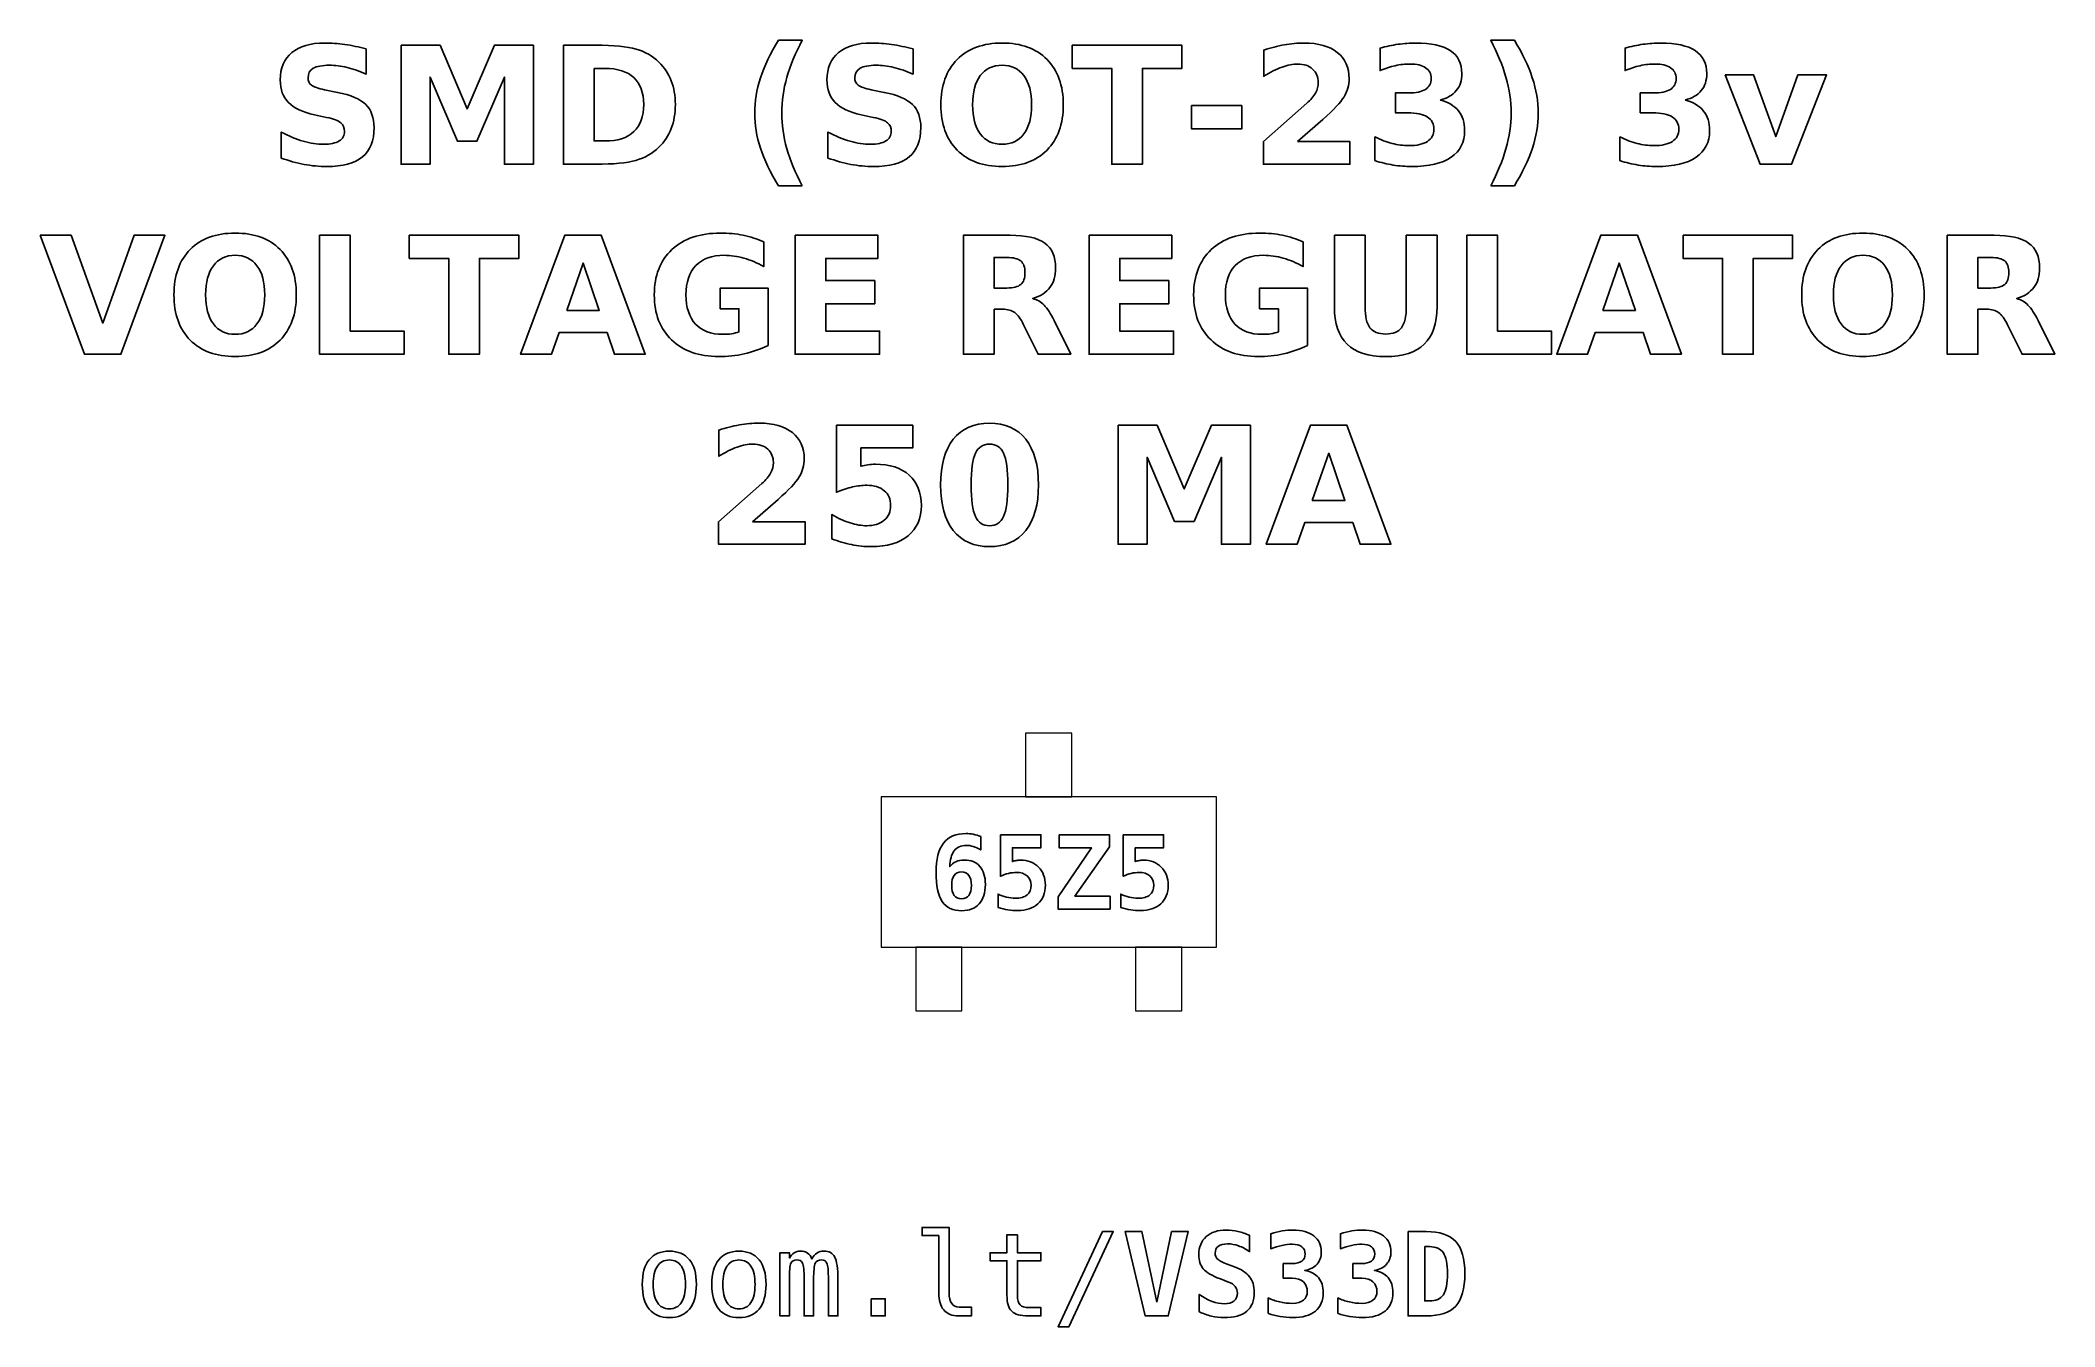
# Model space of a CAD drawing. Header units: centimetres. Extents: x -11.37 to -9.63, y -15.24 to -14.13.
import ezdxf

# ---------------------------------------------------------------- set-up
doc = ezdxf.new("R2010")
doc.units = ezdxf.units.CM
doc.header["$MEASUREMENT"] = 0
doc.layers.add('Layer 1', color=7, linetype='Continuous')

msp = doc.modelspace()

# ---------------------------------------------------------------- linework, layer by layer
at = {"layer": 'Layer 1', "color": 7, "lineweight": 9}
for points in [[(-10.52, -14.785), (-10.48, -14.785), (-10.48, -14.73), (-10.52, -14.73), (-10.52, -14.785)], [(-10.645, -14.915), (-10.355, -14.915), (-10.355, -14.785), (-10.645, -14.785), (-10.645, -14.915)], [(-10.615, -14.97), (-10.575, -14.97), (-10.575, -14.915), (-10.615, -14.915), (-10.615, -14.97)], [(-10.425, -14.97), (-10.385, -14.97), (-10.385, -14.915), (-10.425, -14.915), (-10.425, -14.97)]]:
    msp.add_lwpolyline(points, close=True, dxfattribs=at)
at = {"layer": 'Layer 1', "color": 250}
for points, knots in [([(-11.09013, -14.1386), (-11.09013, -14.1386), (-11.09013, -14.16035), (-11.09013, -14.16035), (-11.09013, -14.16035), (-11.09578, -14.15783), (-11.1013, -14.15593), (-11.10666, -14.15464), (-11.10666, -14.15464), (-11.11205, -14.15334), (-11.11713, -14.15271), (-11.1219, -14.15271), (-11.1219, -14.15271), (-11.12823, -14.15271), (-11.13293, -14.15358), (-11.13597, -14.15532), (-11.13597, -14.15532), (-11.139, -14.15708), (-11.14051, -14.15979), (-11.14051, -14.16346), (-11.14051, -14.16346), (-11.14051, -14.16621), (-11.1395, -14.16837), (-11.13745, -14.1699), (-11.13745, -14.1699), (-11.1354, -14.17143), (-11.13169, -14.17277), (-11.1263, -14.17387), (-11.1263, -14.17387), (-11.1263, -14.17387), (-11.11501, -14.17613), (-11.11501, -14.17613), (-11.11501, -14.17613), (-11.10356, -14.17844), (-11.09545, -14.18192), (-11.09063, -14.18662), (-11.09063, -14.18662), (-11.0858, -14.1913), (-11.08338, -14.19796), (-11.08338, -14.20659), (-11.08338, -14.20659), (-11.08338, -14.21795), (-11.08674, -14.22639), (-11.09347, -14.23192), (-11.09347, -14.23192), (-11.1002, -14.23744), (-11.11047, -14.24022), (-11.1243, -14.24022), (-11.1243, -14.24022), (-11.13084, -14.24022), (-11.13738, -14.23961), (-11.14394, -14.23836), (-11.14394, -14.23836), (-11.1505, -14.23711), (-11.15709, -14.23528), (-11.16365, -14.23286), (-11.16365, -14.23286), (-11.16365, -14.23286), (-11.16365, -14.21047), (-11.16365, -14.21047), (-11.16365, -14.21047), (-11.15709, -14.21395), (-11.15074, -14.21658), (-11.1446, -14.21835), (-11.1446, -14.21835), (-11.13846, -14.22011), (-11.13256, -14.221), (-11.12687, -14.221), (-11.12687, -14.221), (-11.12108, -14.221), (-11.11664, -14.22004), (-11.11356, -14.21811), (-11.11356, -14.21811), (-11.11047, -14.21618), (-11.10895, -14.21343), (-11.10895, -14.20983), (-11.10895, -14.20983), (-11.10895, -14.20663), (-11.10998, -14.20414), (-11.11207, -14.2024), (-11.11207, -14.2024), (-11.11417, -14.20066), (-11.11833, -14.19909), (-11.12459, -14.19772), (-11.12459, -14.19772), (-11.12459, -14.19772), (-11.13486, -14.19544), (-11.13486, -14.19544), (-11.13486, -14.19544), (-11.14514, -14.19323), (-11.15267, -14.18973), (-11.15742, -14.1849), (-11.15742, -14.1849), (-11.16217, -14.18008), (-11.16454, -14.17357), (-11.16454, -14.16541), (-11.16454, -14.16541), (-11.16454, -14.15515), (-11.16123, -14.14727), (-11.15462, -14.14177), (-11.15462, -14.14177), (-11.14801, -14.13624), (-11.13851, -14.13349), (-11.12609, -14.13349), (-11.12609, -14.13349), (-11.12045, -14.13349), (-11.11464, -14.13392), (-11.10866, -14.13476), (-11.10866, -14.13476), (-11.10269, -14.13561), (-11.09651, -14.13688), (-11.09013, -14.1386)], [0, 0, 0, 0, 0.0357143, 0.0357143, 0.0357143, 0.0357143, 0.0714286, 0.0714286, 0.0714286, 0.0714286, 0.1071429, 0.1071429, 0.1071429, 0.1071429, 0.1428571, 0.1428571, 0.1428571, 0.1428571, 0.1785714, 0.1785714, 0.1785714, 0.1785714, 0.2142857, 0.2142857, 0.2142857, 0.2142857, 0.25, 0.25, 0.25, 0.25, 0.2857143, 0.2857143, 0.2857143, 0.2857143, 0.3214286, 0.3214286, 0.3214286, 0.3214286, 0.3571429, 0.3571429, 0.3571429, 0.3571429, 0.3928571, 0.3928571, 0.3928571, 0.3928571, 0.4285714, 0.4285714, 0.4285714, 0.4285714, 0.4642857, 0.4642857, 0.4642857, 0.4642857, 0.5, 0.5, 0.5, 0.5, 0.5357143, 0.5357143, 0.5357143, 0.5357143, 0.5714286, 0.5714286, 0.5714286, 0.5714286, 0.6071429, 0.6071429, 0.6071429, 0.6071429, 0.6428571, 0.6428571, 0.6428571, 0.6428571, 0.6785714, 0.6785714, 0.6785714, 0.6785714, 0.7142857, 0.7142857, 0.7142857, 0.7142857, 0.75, 0.75, 0.75, 0.75, 0.7857143, 0.7857143, 0.7857143, 0.7857143, 0.8214286, 0.8214286, 0.8214286, 0.8214286, 0.8571429, 0.8571429, 0.8571429, 0.8571429, 0.8928571, 0.8928571, 0.8928571, 0.8928571, 0.9285714, 0.9285714, 0.9285714, 0.9285714, 0.9642857, 0.9642857, 0.9642857, 0.9642857, 1, 1, 1, 1]), ([(-11.0601, -14.13535), (-11.0601, -14.13535), (-11.02635, -14.13535), (-11.02635, -14.13535), (-11.02635, -14.13535), (-11.02635, -14.13535), (-11.0029, -14.19041), (-11.0029, -14.19041), (-11.0029, -14.19041), (-11.0029, -14.19041), (-10.97934, -14.13535), (-10.97934, -14.13535), (-10.97934, -14.13535), (-10.97934, -14.13535), (-10.94566, -14.13535), (-10.94566, -14.13535), (-10.94566, -14.13535), (-10.94566, -14.13535), (-10.94566, -14.23822), (-10.94566, -14.23822), (-10.94566, -14.23822), (-10.94566, -14.23822), (-10.97073, -14.23822), (-10.97073, -14.23822), (-10.97073, -14.23822), (-10.97073, -14.23822), (-10.97073, -14.16298), (-10.97073, -14.16298), (-10.97073, -14.16298), (-10.97073, -14.16298), (-10.99444, -14.21844), (-10.99444, -14.21844), (-10.99444, -14.21844), (-10.99444, -14.21844), (-11.01125, -14.21844), (-11.01125, -14.21844), (-11.01125, -14.21844), (-11.01125, -14.21844), (-11.03496, -14.16298), (-11.03496, -14.16298), (-11.03496, -14.16298), (-11.03496, -14.16298), (-11.03496, -14.23822), (-11.03496, -14.23822), (-11.03496, -14.23822), (-11.03496, -14.23822), (-11.0601, -14.23822), (-11.0601, -14.23822), (-11.0601, -14.23822), (-11.0601, -14.23822), (-11.0601, -14.13535), (-11.0601, -14.13535)], [0, 0, 0, 0, 0.0769231, 0.0769231, 0.0769231, 0.0769231, 0.1538462, 0.1538462, 0.1538462, 0.1538462, 0.2307692, 0.2307692, 0.2307692, 0.2307692, 0.3076923, 0.3076923, 0.3076923, 0.3076923, 0.3846154, 0.3846154, 0.3846154, 0.3846154, 0.4615385, 0.4615385, 0.4615385, 0.4615385, 0.5384615, 0.5384615, 0.5384615, 0.5384615, 0.6153846, 0.6153846, 0.6153846, 0.6153846, 0.6923077, 0.6923077, 0.6923077, 0.6923077, 0.7692308, 0.7692308, 0.7692308, 0.7692308, 0.8461538, 0.8461538, 0.8461538, 0.8461538, 0.9230769, 0.9230769, 0.9230769, 0.9230769, 1, 1, 1, 1]), ([(-10.91967, -14.13535), (-10.91967, -14.13535), (-10.89168, -14.13535), (-10.89168, -14.13535), (-10.89168, -14.13535), (-10.87607, -14.13535), (-10.86445, -14.13646), (-10.85681, -14.13869), (-10.85681, -14.13869), (-10.84916, -14.14092), (-10.8426, -14.14469), (-10.83712, -14.15003), (-10.83712, -14.15003), (-10.8323, -14.15466), (-10.82873, -14.16002), (-10.82637, -14.16609), (-10.82637, -14.16609), (-10.82405, -14.17213), (-10.82287, -14.179), (-10.82287, -14.18669), (-10.82287, -14.18669), (-10.82287, -14.19445), (-10.82405, -14.20137), (-10.82637, -14.20746), (-10.82637, -14.20746), (-10.82873, -14.21355), (-10.8323, -14.21891), (-10.83712, -14.22354), (-10.83712, -14.22354), (-10.84265, -14.22888), (-10.84926, -14.23265), (-10.85697, -14.23488), (-10.85697, -14.23488), (-10.86469, -14.23711), (-10.87626, -14.23822), (-10.89168, -14.23822), (-10.89168, -14.23822), (-10.89168, -14.23822), (-10.91967, -14.23822), (-10.91967, -14.23822), (-10.91967, -14.23822), (-10.91967, -14.23822), (-10.91967, -14.13535), (-10.91967, -14.13535)], [0, 0, 0, 0, 0.0909091, 0.0909091, 0.0909091, 0.0909091, 0.1818182, 0.1818182, 0.1818182, 0.1818182, 0.2727273, 0.2727273, 0.2727273, 0.2727273, 0.3636364, 0.3636364, 0.3636364, 0.3636364, 0.4545455, 0.4545455, 0.4545455, 0.4545455, 0.5454545, 0.5454545, 0.5454545, 0.5454545, 0.6363636, 0.6363636, 0.6363636, 0.6363636, 0.7272727, 0.7272727, 0.7272727, 0.7272727, 0.8181818, 0.8181818, 0.8181818, 0.8181818, 0.9090909, 0.9090909, 0.9090909, 0.9090909, 1, 1, 1, 1]), ([(-10.71318, -14.25682), (-10.71318, -14.25682), (-10.73364, -14.25682), (-10.73364, -14.25682), (-10.73364, -14.25682), (-10.74067, -14.24549), (-10.74587, -14.23469), (-10.74921, -14.22446), (-10.74921, -14.22446), (-10.75257, -14.21425), (-10.75424, -14.20412), (-10.75424, -14.19405), (-10.75424, -14.19405), (-10.75424, -14.18399), (-10.75255, -14.1738), (-10.74919, -14.1635), (-10.74919, -14.1635), (-10.7458, -14.15318), (-10.74063, -14.14241), (-10.73364, -14.13114), (-10.73364, -14.13114), (-10.73364, -14.13114), (-10.71318, -14.13114), (-10.71318, -14.13114), (-10.71318, -14.13114), (-10.71906, -14.14203), (-10.72346, -14.15268), (-10.7264, -14.16308), (-10.7264, -14.16308), (-10.72934, -14.17347), (-10.73082, -14.18375), (-10.73082, -14.19391), (-10.73082, -14.19391), (-10.73082, -14.20407), (-10.72936, -14.21435), (-10.72645, -14.22479), (-10.72645, -14.22479), (-10.72353, -14.23521), (-10.71911, -14.24589), (-10.71318, -14.25682)], [0, 0, 0, 0, 0.1, 0.1, 0.1, 0.1, 0.2, 0.2, 0.2, 0.2, 0.3, 0.3, 0.3, 0.3, 0.4, 0.4, 0.4, 0.4, 0.5, 0.5, 0.5, 0.5, 0.6, 0.6, 0.6, 0.6, 0.7, 0.7, 0.7, 0.7, 0.8, 0.8, 0.8, 0.8, 0.9, 0.9, 0.9, 0.9, 1, 1, 1, 1]), ([(-10.61734, -14.1386), (-10.61734, -14.1386), (-10.61734, -14.16035), (-10.61734, -14.16035), (-10.61734, -14.16035), (-10.62299, -14.15783), (-10.62851, -14.15593), (-10.63387, -14.15464), (-10.63387, -14.15464), (-10.63926, -14.15334), (-10.64434, -14.15271), (-10.64911, -14.15271), (-10.64911, -14.15271), (-10.65544, -14.15271), (-10.66014, -14.15358), (-10.66318, -14.15532), (-10.66318, -14.15532), (-10.66621, -14.15708), (-10.66772, -14.15979), (-10.66772, -14.16346), (-10.66772, -14.16346), (-10.66772, -14.16621), (-10.66671, -14.16837), (-10.66466, -14.1699), (-10.66466, -14.1699), (-10.66261, -14.17143), (-10.6589, -14.17277), (-10.65351, -14.17387), (-10.65351, -14.17387), (-10.65351, -14.17387), (-10.64222, -14.17613), (-10.64222, -14.17613), (-10.64222, -14.17613), (-10.63077, -14.17844), (-10.62266, -14.18192), (-10.61784, -14.18662), (-10.61784, -14.18662), (-10.61301, -14.1913), (-10.61059, -14.19796), (-10.61059, -14.20659), (-10.61059, -14.20659), (-10.61059, -14.21795), (-10.61395, -14.22639), (-10.62068, -14.23192), (-10.62068, -14.23192), (-10.62741, -14.23744), (-10.63768, -14.24022), (-10.65151, -14.24022), (-10.65151, -14.24022), (-10.65805, -14.24022), (-10.66459, -14.23961), (-10.67115, -14.23836), (-10.67115, -14.23836), (-10.67771, -14.23711), (-10.6843, -14.23528), (-10.69086, -14.23286), (-10.69086, -14.23286), (-10.69086, -14.23286), (-10.69086, -14.21047), (-10.69086, -14.21047), (-10.69086, -14.21047), (-10.6843, -14.21395), (-10.67795, -14.21658), (-10.67181, -14.21835), (-10.67181, -14.21835), (-10.66567, -14.22011), (-10.65977, -14.221), (-10.65408, -14.221), (-10.65408, -14.221), (-10.64829, -14.221), (-10.64385, -14.22004), (-10.64077, -14.21811), (-10.64077, -14.21811), (-10.63768, -14.21618), (-10.63616, -14.21343), (-10.63616, -14.20983), (-10.63616, -14.20983), (-10.63616, -14.20663), (-10.63719, -14.20414), (-10.63928, -14.2024), (-10.63928, -14.2024), (-10.64138, -14.20066), (-10.64554, -14.19909), (-10.6518, -14.19772), (-10.6518, -14.19772), (-10.6518, -14.19772), (-10.66207, -14.19544), (-10.66207, -14.19544), (-10.66207, -14.19544), (-10.67235, -14.19323), (-10.67988, -14.18973), (-10.68463, -14.1849), (-10.68463, -14.1849), (-10.68938, -14.18008), (-10.69175, -14.17357), (-10.69175, -14.16541), (-10.69175, -14.16541), (-10.69175, -14.15515), (-10.68844, -14.14727), (-10.68183, -14.14177), (-10.68183, -14.14177), (-10.67522, -14.13624), (-10.66572, -14.13349), (-10.6533, -14.13349), (-10.6533, -14.13349), (-10.64766, -14.13349), (-10.64185, -14.13392), (-10.63587, -14.13476), (-10.63587, -14.13476), (-10.6299, -14.13561), (-10.62372, -14.13688), (-10.61734, -14.1386)], [0, 0, 0, 0, 0.0357143, 0.0357143, 0.0357143, 0.0357143, 0.0714286, 0.0714286, 0.0714286, 0.0714286, 0.1071429, 0.1071429, 0.1071429, 0.1071429, 0.1428571, 0.1428571, 0.1428571, 0.1428571, 0.1785714, 0.1785714, 0.1785714, 0.1785714, 0.2142857, 0.2142857, 0.2142857, 0.2142857, 0.25, 0.25, 0.25, 0.25, 0.2857143, 0.2857143, 0.2857143, 0.2857143, 0.3214286, 0.3214286, 0.3214286, 0.3214286, 0.3571429, 0.3571429, 0.3571429, 0.3571429, 0.3928571, 0.3928571, 0.3928571, 0.3928571, 0.4285714, 0.4285714, 0.4285714, 0.4285714, 0.4642857, 0.4642857, 0.4642857, 0.4642857, 0.5, 0.5, 0.5, 0.5, 0.5357143, 0.5357143, 0.5357143, 0.5357143, 0.5714286, 0.5714286, 0.5714286, 0.5714286, 0.6071429, 0.6071429, 0.6071429, 0.6071429, 0.6428571, 0.6428571, 0.6428571, 0.6428571, 0.6785714, 0.6785714, 0.6785714, 0.6785714, 0.7142857, 0.7142857, 0.7142857, 0.7142857, 0.75, 0.75, 0.75, 0.75, 0.7857143, 0.7857143, 0.7857143, 0.7857143, 0.8214286, 0.8214286, 0.8214286, 0.8214286, 0.8571429, 0.8571429, 0.8571429, 0.8571429, 0.8928571, 0.8928571, 0.8928571, 0.8928571, 0.9285714, 0.9285714, 0.9285714, 0.9285714, 0.9642857, 0.9642857, 0.9642857, 0.9642857, 1, 1, 1, 1]), ([(-10.54032, -14.13349), (-10.52379, -14.13349), (-10.51083, -14.13822), (-10.50147, -14.1477), (-10.50147, -14.1477), (-10.49209, -14.15715), (-10.48741, -14.1702), (-10.48741, -14.18688), (-10.48741, -14.18688), (-10.48741, -14.20351), (-10.49209, -14.21656), (-10.50147, -14.22601), (-10.50147, -14.22601), (-10.51083, -14.23549), (-10.52379, -14.24022), (-10.54032, -14.24022), (-10.54032, -14.24022), (-10.55681, -14.24022), (-10.56974, -14.23549), (-10.57915, -14.22601), (-10.57915, -14.22601), (-10.58853, -14.21656), (-10.59324, -14.20351), (-10.59324, -14.18688), (-10.59324, -14.18688), (-10.59324, -14.1702), (-10.58853, -14.15715), (-10.57915, -14.1477), (-10.57915, -14.1477), (-10.56974, -14.13822), (-10.55681, -14.13349), (-10.54032, -14.13349)], [0, 0, 0, 0, 0.125, 0.125, 0.125, 0.125, 0.25, 0.25, 0.25, 0.25, 0.375, 0.375, 0.375, 0.375, 0.5, 0.5, 0.5, 0.5, 0.625, 0.625, 0.625, 0.625, 0.75, 0.75, 0.75, 0.75, 0.875, 0.875, 0.875, 0.875, 1, 1, 1, 1]), ([(-10.47962, -14.13535), (-10.47962, -14.13535), (-10.38482, -14.13535), (-10.38482, -14.13535), (-10.38482, -14.13535), (-10.38482, -14.13535), (-10.38482, -14.15541), (-10.38482, -14.15541), (-10.38482, -14.15541), (-10.38482, -14.15541), (-10.41892, -14.15541), (-10.41892, -14.15541), (-10.41892, -14.15541), (-10.41892, -14.15541), (-10.41892, -14.23822), (-10.41892, -14.23822), (-10.41892, -14.23822), (-10.41892, -14.23822), (-10.44545, -14.23822), (-10.44545, -14.23822), (-10.44545, -14.23822), (-10.44545, -14.23822), (-10.44545, -14.15541), (-10.44545, -14.15541), (-10.44545, -14.15541), (-10.44545, -14.15541), (-10.47962, -14.15541), (-10.47962, -14.15541), (-10.47962, -14.15541), (-10.47962, -14.15541), (-10.47962, -14.13535), (-10.47962, -14.13535)], [0, 0, 0, 0, 0.125, 0.125, 0.125, 0.125, 0.25, 0.25, 0.25, 0.25, 0.375, 0.375, 0.375, 0.375, 0.5, 0.5, 0.5, 0.5, 0.625, 0.625, 0.625, 0.625, 0.75, 0.75, 0.75, 0.75, 0.875, 0.875, 0.875, 0.875, 1, 1, 1, 1]), ([(-10.28482, -14.21872), (-10.28482, -14.21872), (-10.23954, -14.21872), (-10.23954, -14.21872), (-10.23954, -14.21872), (-10.23954, -14.21872), (-10.23954, -14.23822), (-10.23954, -14.23822), (-10.23954, -14.23822), (-10.23954, -14.23822), (-10.31431, -14.23822), (-10.31431, -14.23822), (-10.31431, -14.23822), (-10.31431, -14.23822), (-10.31431, -14.21872), (-10.31431, -14.21872), (-10.31431, -14.21872), (-10.31431, -14.21872), (-10.27675, -14.18559), (-10.27675, -14.18559), (-10.27675, -14.18559), (-10.27339, -14.18255), (-10.27092, -14.17959), (-10.26932, -14.1767), (-10.26932, -14.1767), (-10.2677, -14.1738), (-10.2669, -14.17079), (-10.2669, -14.16766), (-10.2669, -14.16766), (-10.2669, -14.16284), (-10.26852, -14.15896), (-10.27176, -14.15602), (-10.27176, -14.15602), (-10.27499, -14.15308), (-10.27929, -14.15163), (-10.28468, -14.15163), (-10.28468, -14.15163), (-10.28881, -14.15163), (-10.29333, -14.15252), (-10.29825, -14.15428), (-10.29825, -14.15428), (-10.30316, -14.15605), (-10.30843, -14.15868), (-10.31403, -14.16216), (-10.31403, -14.16216), (-10.31403, -14.16216), (-10.31403, -14.13956), (-10.31403, -14.13956), (-10.31403, -14.13956), (-10.30805, -14.13759), (-10.30215, -14.13608), (-10.29632, -14.13505), (-10.29632, -14.13505), (-10.29048, -14.13401), (-10.28477, -14.13349), (-10.27915, -14.13349), (-10.27915, -14.13349), (-10.26685, -14.13349), (-10.25728, -14.1362), (-10.25046, -14.14163), (-10.25046, -14.14163), (-10.24364, -14.14704), (-10.24023, -14.15459), (-10.24023, -14.1643), (-10.24023, -14.1643), (-10.24023, -14.1699), (-10.24168, -14.17512), (-10.24458, -14.17997), (-10.24458, -14.17997), (-10.24747, -14.18481), (-10.25356, -14.1913), (-10.26283, -14.19944), (-10.26283, -14.19944), (-10.26283, -14.19944), (-10.28482, -14.21872), (-10.28482, -14.21872)], [0, 0, 0, 0, 0.0526316, 0.0526316, 0.0526316, 0.0526316, 0.1052632, 0.1052632, 0.1052632, 0.1052632, 0.1578947, 0.1578947, 0.1578947, 0.1578947, 0.2105263, 0.2105263, 0.2105263, 0.2105263, 0.2631579, 0.2631579, 0.2631579, 0.2631579, 0.3157895, 0.3157895, 0.3157895, 0.3157895, 0.3684211, 0.3684211, 0.3684211, 0.3684211, 0.4210526, 0.4210526, 0.4210526, 0.4210526, 0.4736842, 0.4736842, 0.4736842, 0.4736842, 0.5263158, 0.5263158, 0.5263158, 0.5263158, 0.5789474, 0.5789474, 0.5789474, 0.5789474, 0.6315789, 0.6315789, 0.6315789, 0.6315789, 0.6842105, 0.6842105, 0.6842105, 0.6842105, 0.7368421, 0.7368421, 0.7368421, 0.7368421, 0.7894737, 0.7894737, 0.7894737, 0.7894737, 0.8421053, 0.8421053, 0.8421053, 0.8421053, 0.8947368, 0.8947368, 0.8947368, 0.8947368, 0.9473684, 0.9473684, 0.9473684, 0.9473684, 1, 1, 1, 1]), ([(-10.16156, -14.18274), (-10.15464, -14.18453), (-10.14935, -14.18766), (-10.14575, -14.19208), (-10.14575, -14.19208), (-10.14215, -14.19652), (-10.14034, -14.20214), (-10.14034, -14.20899), (-10.14034, -14.20899), (-10.14034, -14.21919), (-10.14425, -14.22695), (-10.15205, -14.23227), (-10.15205, -14.23227), (-10.15986, -14.23756), (-10.17125, -14.24022), (-10.18623, -14.24022), (-10.18623, -14.24022), (-10.19152, -14.24022), (-10.19681, -14.2398), (-10.20213, -14.23895), (-10.20213, -14.23895), (-10.20742, -14.2381), (-10.21266, -14.23681), (-10.21786, -14.23512), (-10.21786, -14.23512), (-10.21786, -14.23512), (-10.21786, -14.21465), (-10.21786, -14.21465), (-10.21786, -14.21465), (-10.2129, -14.21712), (-10.20798, -14.21901), (-10.20309, -14.22028), (-10.20309, -14.22028), (-10.1982, -14.22152), (-10.19338, -14.22216), (-10.18865, -14.22216), (-10.18865, -14.22216), (-10.18162, -14.22216), (-10.17623, -14.22093), (-10.17249, -14.21851), (-10.17249, -14.21851), (-10.16875, -14.21607), (-10.16687, -14.21259), (-10.16687, -14.20802), (-10.16687, -14.20802), (-10.16687, -14.20334), (-10.1688, -14.19979), (-10.17263, -14.19739), (-10.17263, -14.19739), (-10.17647, -14.19497), (-10.18213, -14.19377), (-10.18961, -14.19377), (-10.18961, -14.19377), (-10.18961, -14.19377), (-10.20022, -14.19377), (-10.20022, -14.19377), (-10.20022, -14.19377), (-10.20022, -14.19377), (-10.20022, -14.17667), (-10.20022, -14.17667), (-10.20022, -14.17667), (-10.20022, -14.17667), (-10.18907, -14.17667), (-10.18907, -14.17667), (-10.18907, -14.17667), (-10.18239, -14.17667), (-10.17745, -14.17564), (-10.17419, -14.17354), (-10.17419, -14.17354), (-10.17092, -14.17145), (-10.16929, -14.16828), (-10.16929, -14.16402), (-10.16929, -14.16402), (-10.16929, -14.16007), (-10.17087, -14.15701), (-10.17404, -14.15487), (-10.17404, -14.15487), (-10.17722, -14.15271), (-10.18169, -14.15163), (-10.18747, -14.15163), (-10.18747, -14.15163), (-10.19175, -14.15163), (-10.19606, -14.1521), (-10.20043, -14.15306), (-10.20043, -14.15306), (-10.20478, -14.15402), (-10.20911, -14.15546), (-10.21344, -14.15734), (-10.21344, -14.15734), (-10.21344, -14.15734), (-10.21344, -14.13791), (-10.21344, -14.13791), (-10.21344, -14.13791), (-10.20819, -14.13643), (-10.20302, -14.13533), (-10.19787, -14.1346), (-10.19787, -14.1346), (-10.19272, -14.13387), (-10.18769, -14.13349), (-10.18272, -14.13349), (-10.18272, -14.13349), (-10.16936, -14.13349), (-10.15935, -14.13568), (-10.15271, -14.14008), (-10.15271, -14.14008), (-10.14608, -14.14445), (-10.14277, -14.15106), (-10.14277, -14.15988), (-10.14277, -14.15988), (-10.14277, -14.16588), (-10.14434, -14.17082), (-10.14752, -14.17465), (-10.14752, -14.17465), (-10.15069, -14.17848), (-10.15537, -14.18119), (-10.16156, -14.18274)], [0, 0, 0, 0, 0.0344828, 0.0344828, 0.0344828, 0.0344828, 0.0689655, 0.0689655, 0.0689655, 0.0689655, 0.1034483, 0.1034483, 0.1034483, 0.1034483, 0.137931, 0.137931, 0.137931, 0.137931, 0.1724138, 0.1724138, 0.1724138, 0.1724138, 0.2068966, 0.2068966, 0.2068966, 0.2068966, 0.2413793, 0.2413793, 0.2413793, 0.2413793, 0.2758621, 0.2758621, 0.2758621, 0.2758621, 0.3103448, 0.3103448, 0.3103448, 0.3103448, 0.3448276, 0.3448276, 0.3448276, 0.3448276, 0.3793103, 0.3793103, 0.3793103, 0.3793103, 0.4137931, 0.4137931, 0.4137931, 0.4137931, 0.4482759, 0.4482759, 0.4482759, 0.4482759, 0.4827586, 0.4827586, 0.4827586, 0.4827586, 0.5172414, 0.5172414, 0.5172414, 0.5172414, 0.5517241, 0.5517241, 0.5517241, 0.5517241, 0.5862069, 0.5862069, 0.5862069, 0.5862069, 0.6206897, 0.6206897, 0.6206897, 0.6206897, 0.6551724, 0.6551724, 0.6551724, 0.6551724, 0.6896552, 0.6896552, 0.6896552, 0.6896552, 0.7241379, 0.7241379, 0.7241379, 0.7241379, 0.7586207, 0.7586207, 0.7586207, 0.7586207, 0.7931034, 0.7931034, 0.7931034, 0.7931034, 0.8275862, 0.8275862, 0.8275862, 0.8275862, 0.862069, 0.862069, 0.862069, 0.862069, 0.8965517, 0.8965517, 0.8965517, 0.8965517, 0.9310345, 0.9310345, 0.9310345, 0.9310345, 0.9655172, 0.9655172, 0.9655172, 0.9655172, 1, 1, 1, 1]), ([(-10.11781, -14.25682), (-10.11193, -14.24589), (-10.10751, -14.23521), (-10.10457, -14.22479), (-10.10457, -14.22479), (-10.10163, -14.21435), (-10.10017, -14.20407), (-10.10017, -14.19391), (-10.10017, -14.19391), (-10.10017, -14.18375), (-10.10163, -14.17347), (-10.10457, -14.16308), (-10.10457, -14.16308), (-10.10751, -14.15268), (-10.11193, -14.14203), (-10.11781, -14.13114), (-10.11781, -14.13114), (-10.11781, -14.13114), (-10.09735, -14.13114), (-10.09735, -14.13114), (-10.09735, -14.13114), (-10.09037, -14.14241), (-10.08519, -14.15318), (-10.0818, -14.1635), (-10.0818, -14.1635), (-10.07844, -14.1738), (-10.07675, -14.18399), (-10.07675, -14.19405), (-10.07675, -14.19405), (-10.07675, -14.20412), (-10.07842, -14.21425), (-10.08178, -14.22446), (-10.08178, -14.22446), (-10.08512, -14.23469), (-10.09032, -14.24549), (-10.09735, -14.25682), (-10.09735, -14.25682), (-10.09735, -14.25682), (-10.11781, -14.25682), (-10.11781, -14.25682)], [0, 0, 0, 0, 0.1, 0.1, 0.1, 0.1, 0.2, 0.2, 0.2, 0.2, 0.3, 0.3, 0.3, 0.3, 0.4, 0.4, 0.4, 0.4, 0.5, 0.5, 0.5, 0.5, 0.6, 0.6, 0.6, 0.6, 0.7, 0.7, 0.7, 0.7, 0.8, 0.8, 0.8, 0.8, 0.9, 0.9, 0.9, 0.9, 1, 1, 1, 1]), ([(-9.94975, -14.18274), (-9.94283, -14.18453), (-9.93754, -14.18766), (-9.93394, -14.19208), (-9.93394, -14.19208), (-9.93034, -14.19652), (-9.92853, -14.20214), (-9.92853, -14.20899), (-9.92853, -14.20899), (-9.92853, -14.21919), (-9.93244, -14.22695), (-9.94024, -14.23227), (-9.94024, -14.23227), (-9.94805, -14.23756), (-9.95944, -14.24022), (-9.97442, -14.24022), (-9.97442, -14.24022), (-9.97971, -14.24022), (-9.985, -14.2398), (-9.99032, -14.23895), (-9.99032, -14.23895), (-9.99561, -14.2381), (-10.00085, -14.23681), (-10.00605, -14.23512), (-10.00605, -14.23512), (-10.00605, -14.23512), (-10.00605, -14.21465), (-10.00605, -14.21465), (-10.00605, -14.21465), (-10.00109, -14.21712), (-9.99617, -14.21901), (-9.99128, -14.22028), (-9.99128, -14.22028), (-9.98639, -14.22152), (-9.98157, -14.22216), (-9.97684, -14.22216), (-9.97684, -14.22216), (-9.96981, -14.22216), (-9.96442, -14.22093), (-9.96068, -14.21851), (-9.96068, -14.21851), (-9.95694, -14.21607), (-9.95506, -14.21259), (-9.95506, -14.20802), (-9.95506, -14.20802), (-9.95506, -14.20334), (-9.95699, -14.19979), (-9.96082, -14.19739), (-9.96082, -14.19739), (-9.96466, -14.19497), (-9.97032, -14.19377), (-9.9778, -14.19377), (-9.9778, -14.19377), (-9.9778, -14.19377), (-9.98841, -14.19377), (-9.98841, -14.19377), (-9.98841, -14.19377), (-9.98841, -14.19377), (-9.98841, -14.17667), (-9.98841, -14.17667), (-9.98841, -14.17667), (-9.98841, -14.17667), (-9.97726, -14.17667), (-9.97726, -14.17667), (-9.97726, -14.17667), (-9.97058, -14.17667), (-9.96564, -14.17564), (-9.96238, -14.17354), (-9.96238, -14.17354), (-9.95911, -14.17145), (-9.95748, -14.16828), (-9.95748, -14.16402), (-9.95748, -14.16402), (-9.95748, -14.16007), (-9.95906, -14.15701), (-9.96223, -14.15487), (-9.96223, -14.15487), (-9.96541, -14.15271), (-9.96988, -14.15163), (-9.97566, -14.15163), (-9.97566, -14.15163), (-9.97994, -14.15163), (-9.98425, -14.1521), (-9.98862, -14.15306), (-9.98862, -14.15306), (-9.99297, -14.15402), (-9.9973, -14.15546), (-10.00163, -14.15734), (-10.00163, -14.15734), (-10.00163, -14.15734), (-10.00163, -14.13791), (-10.00163, -14.13791), (-10.00163, -14.13791), (-9.99638, -14.13643), (-9.99121, -14.13533), (-9.98606, -14.1346), (-9.98606, -14.1346), (-9.98091, -14.13387), (-9.97588, -14.13349), (-9.97091, -14.13349), (-9.97091, -14.13349), (-9.95755, -14.13349), (-9.94754, -14.13568), (-9.9409, -14.14008), (-9.9409, -14.14008), (-9.93427, -14.14445), (-9.93096, -14.15106), (-9.93096, -14.15988), (-9.93096, -14.15988), (-9.93096, -14.16588), (-9.93253, -14.17082), (-9.93571, -14.17465), (-9.93571, -14.17465), (-9.93888, -14.17848), (-9.94356, -14.18119), (-9.94975, -14.18274)], [0, 0, 0, 0, 0.0344828, 0.0344828, 0.0344828, 0.0344828, 0.0689655, 0.0689655, 0.0689655, 0.0689655, 0.1034483, 0.1034483, 0.1034483, 0.1034483, 0.137931, 0.137931, 0.137931, 0.137931, 0.1724138, 0.1724138, 0.1724138, 0.1724138, 0.2068966, 0.2068966, 0.2068966, 0.2068966, 0.2413793, 0.2413793, 0.2413793, 0.2413793, 0.2758621, 0.2758621, 0.2758621, 0.2758621, 0.3103448, 0.3103448, 0.3103448, 0.3103448, 0.3448276, 0.3448276, 0.3448276, 0.3448276, 0.3793103, 0.3793103, 0.3793103, 0.3793103, 0.4137931, 0.4137931, 0.4137931, 0.4137931, 0.4482759, 0.4482759, 0.4482759, 0.4482759, 0.4827586, 0.4827586, 0.4827586, 0.4827586, 0.5172414, 0.5172414, 0.5172414, 0.5172414, 0.5517241, 0.5517241, 0.5517241, 0.5517241, 0.5862069, 0.5862069, 0.5862069, 0.5862069, 0.6206897, 0.6206897, 0.6206897, 0.6206897, 0.6551724, 0.6551724, 0.6551724, 0.6551724, 0.6896552, 0.6896552, 0.6896552, 0.6896552, 0.7241379, 0.7241379, 0.7241379, 0.7241379, 0.7586207, 0.7586207, 0.7586207, 0.7586207, 0.7931034, 0.7931034, 0.7931034, 0.7931034, 0.8275862, 0.8275862, 0.8275862, 0.8275862, 0.862069, 0.862069, 0.862069, 0.862069, 0.8965517, 0.8965517, 0.8965517, 0.8965517, 0.9310345, 0.9310345, 0.9310345, 0.9310345, 0.9655172, 0.9655172, 0.9655172, 0.9655172, 1, 1, 1, 1]), ([(-10.89314, -14.15541), (-10.89314, -14.15541), (-10.89314, -14.21816), (-10.89314, -14.21816), (-10.89314, -14.21816), (-10.89314, -14.21816), (-10.88364, -14.21816), (-10.88364, -14.21816), (-10.88364, -14.21816), (-10.8728, -14.21816), (-10.86452, -14.21548), (-10.85881, -14.21009), (-10.85881, -14.21009), (-10.85309, -14.20473), (-10.85022, -14.19692), (-10.85022, -14.18669), (-10.85022, -14.18669), (-10.85022, -14.17648), (-10.85307, -14.16872), (-10.85876, -14.16341), (-10.85876, -14.16341), (-10.86445, -14.15807), (-10.87275, -14.15541), (-10.88364, -14.15541), (-10.88364, -14.15541), (-10.88364, -14.15541), (-10.89314, -14.15541), (-10.89314, -14.15541)], [0, 0, 0, 0, 0.1428571, 0.1428571, 0.1428571, 0.1428571, 0.2857143, 0.2857143, 0.2857143, 0.2857143, 0.4285714, 0.4285714, 0.4285714, 0.4285714, 0.5714286, 0.5714286, 0.5714286, 0.5714286, 0.7142857, 0.7142857, 0.7142857, 0.7142857, 0.8571429, 0.8571429, 0.8571429, 0.8571429, 1, 1, 1, 1]), ([(-10.54032, -14.15271), (-10.54841, -14.15271), (-10.55467, -14.15569), (-10.55914, -14.16167), (-10.55914, -14.16167), (-10.56358, -14.16764), (-10.56582, -14.17604), (-10.56582, -14.18688), (-10.56582, -14.18688), (-10.56582, -14.1977), (-10.56358, -14.20607), (-10.55914, -14.21204), (-10.55914, -14.21204), (-10.55467, -14.21802), (-10.54841, -14.221), (-10.54032, -14.221), (-10.54032, -14.221), (-10.53218, -14.221), (-10.52591, -14.21802), (-10.52144, -14.21204), (-10.52144, -14.21204), (-10.51699, -14.20607), (-10.51476, -14.1977), (-10.51476, -14.18688), (-10.51476, -14.18688), (-10.51476, -14.17604), (-10.51699, -14.16764), (-10.52144, -14.16167), (-10.52144, -14.16167), (-10.52591, -14.15569), (-10.53218, -14.15271), (-10.54032, -14.15271)], [0, 0, 0, 0, 0.125, 0.125, 0.125, 0.125, 0.25, 0.25, 0.25, 0.25, 0.375, 0.375, 0.375, 0.375, 0.5, 0.5, 0.5, 0.5, 0.625, 0.625, 0.625, 0.625, 0.75, 0.75, 0.75, 0.75, 0.875, 0.875, 0.875, 0.875, 1, 1, 1, 1]), ([(-9.91515, -14.16106), (-9.91515, -14.16106), (-9.89048, -14.16106), (-9.89048, -14.16106), (-9.89048, -14.16106), (-9.89048, -14.16106), (-9.87126, -14.21437), (-9.87126, -14.21437), (-9.87126, -14.21437), (-9.87126, -14.21437), (-9.85212, -14.16106), (-9.85212, -14.16106), (-9.85212, -14.16106), (-9.85212, -14.16106), (-9.82738, -14.16106), (-9.82738, -14.16106), (-9.82738, -14.16106), (-9.82738, -14.16106), (-9.85777, -14.23822), (-9.85777, -14.23822), (-9.85777, -14.23822), (-9.85777, -14.23822), (-9.88483, -14.23822), (-9.88483, -14.23822), (-9.88483, -14.23822), (-9.88483, -14.23822), (-9.91515, -14.16106), (-9.91515, -14.16106)], [0, 0, 0, 0, 0.1428571, 0.1428571, 0.1428571, 0.1428571, 0.2857143, 0.2857143, 0.2857143, 0.2857143, 0.4285714, 0.4285714, 0.4285714, 0.4285714, 0.5714286, 0.5714286, 0.5714286, 0.5714286, 0.7142857, 0.7142857, 0.7142857, 0.7142857, 0.8571429, 0.8571429, 0.8571429, 0.8571429, 1, 1, 1, 1]), ([(-10.3764, -14.18759), (-10.3764, -14.18759), (-10.33312, -14.18759), (-10.33312, -14.18759), (-10.33312, -14.18759), (-10.33312, -14.18759), (-10.33312, -14.20765), (-10.33312, -14.20765), (-10.33312, -14.20765), (-10.33312, -14.20765), (-10.3764, -14.20765), (-10.3764, -14.20765), (-10.3764, -14.20765), (-10.3764, -14.20765), (-10.3764, -14.18759), (-10.3764, -14.18759)], [0, 0, 0, 0, 0.25, 0.25, 0.25, 0.25, 0.5, 0.5, 0.5, 0.5, 0.75, 0.75, 0.75, 0.75, 1, 1, 1, 1]), ([(-11.37202, -14.2996), (-11.37202, -14.2996), (-11.34535, -14.2996), (-11.34535, -14.2996), (-11.34535, -14.2996), (-11.34535, -14.2996), (-11.31807, -14.37552), (-11.31807, -14.37552), (-11.31807, -14.37552), (-11.31807, -14.37552), (-11.29086, -14.2996), (-11.29086, -14.2996), (-11.29086, -14.2996), (-11.29086, -14.2996), (-11.26419, -14.2996), (-11.26419, -14.2996), (-11.26419, -14.2996), (-11.26419, -14.2996), (-11.30229, -14.40247), (-11.30229, -14.40247), (-11.30229, -14.40247), (-11.30229, -14.40247), (-11.33392, -14.40247), (-11.33392, -14.40247), (-11.33392, -14.40247), (-11.33392, -14.40247), (-11.37202, -14.2996), (-11.37202, -14.2996)], [0, 0, 0, 0, 0.1428571, 0.1428571, 0.1428571, 0.1428571, 0.2857143, 0.2857143, 0.2857143, 0.2857143, 0.4285714, 0.4285714, 0.4285714, 0.4285714, 0.5714286, 0.5714286, 0.5714286, 0.5714286, 0.7142857, 0.7142857, 0.7142857, 0.7142857, 0.8571429, 0.8571429, 0.8571429, 0.8571429, 1, 1, 1, 1]), ([(-11.20353, -14.29774), (-11.187, -14.29774), (-11.17404, -14.30247), (-11.16468, -14.31195), (-11.16468, -14.31195), (-11.1553, -14.3214), (-11.15062, -14.33445), (-11.15062, -14.35113), (-11.15062, -14.35113), (-11.15062, -14.36776), (-11.1553, -14.38081), (-11.16468, -14.39026), (-11.16468, -14.39026), (-11.17404, -14.39974), (-11.187, -14.40447), (-11.20353, -14.40447), (-11.20353, -14.40447), (-11.22002, -14.40447), (-11.23295, -14.39974), (-11.24236, -14.39026), (-11.24236, -14.39026), (-11.25174, -14.38081), (-11.25645, -14.36776), (-11.25645, -14.35113), (-11.25645, -14.35113), (-11.25645, -14.33445), (-11.25174, -14.3214), (-11.24236, -14.31195), (-11.24236, -14.31195), (-11.23295, -14.30247), (-11.22002, -14.29774), (-11.20353, -14.29774)], [0, 0, 0, 0, 0.125, 0.125, 0.125, 0.125, 0.25, 0.25, 0.25, 0.25, 0.375, 0.375, 0.375, 0.375, 0.5, 0.5, 0.5, 0.5, 0.625, 0.625, 0.625, 0.625, 0.75, 0.75, 0.75, 0.75, 0.875, 0.875, 0.875, 0.875, 1, 1, 1, 1]), ([(-11.13055, -14.2996), (-11.13055, -14.2996), (-11.10402, -14.2996), (-11.10402, -14.2996), (-11.10402, -14.2996), (-11.10402, -14.2996), (-11.10402, -14.38241), (-11.10402, -14.38241), (-11.10402, -14.38241), (-11.10402, -14.38241), (-11.05746, -14.38241), (-11.05746, -14.38241), (-11.05746, -14.38241), (-11.05746, -14.38241), (-11.05746, -14.40247), (-11.05746, -14.40247), (-11.05746, -14.40247), (-11.05746, -14.40247), (-11.13055, -14.40247), (-11.13055, -14.40247), (-11.13055, -14.40247), (-11.13055, -14.40247), (-11.13055, -14.2996), (-11.13055, -14.2996)], [0, 0, 0, 0, 0.1666667, 0.1666667, 0.1666667, 0.1666667, 0.3333333, 0.3333333, 0.3333333, 0.3333333, 0.5, 0.5, 0.5, 0.5, 0.6666667, 0.6666667, 0.6666667, 0.6666667, 0.8333333, 0.8333333, 0.8333333, 0.8333333, 1, 1, 1, 1]), ([(-11.05292, -14.2996), (-11.05292, -14.2996), (-10.95812, -14.2996), (-10.95812, -14.2996), (-10.95812, -14.2996), (-10.95812, -14.2996), (-10.95812, -14.31966), (-10.95812, -14.31966), (-10.95812, -14.31966), (-10.95812, -14.31966), (-10.99222, -14.31966), (-10.99222, -14.31966), (-10.99222, -14.31966), (-10.99222, -14.31966), (-10.99222, -14.40247), (-10.99222, -14.40247), (-10.99222, -14.40247), (-10.99222, -14.40247), (-11.01875, -14.40247), (-11.01875, -14.40247), (-11.01875, -14.40247), (-11.01875, -14.40247), (-11.01875, -14.31966), (-11.01875, -14.31966), (-11.01875, -14.31966), (-11.01875, -14.31966), (-11.05292, -14.31966), (-11.05292, -14.31966), (-11.05292, -14.31966), (-11.05292, -14.31966), (-11.05292, -14.2996), (-11.05292, -14.2996)], [0, 0, 0, 0, 0.125, 0.125, 0.125, 0.125, 0.25, 0.25, 0.25, 0.25, 0.375, 0.375, 0.375, 0.375, 0.5, 0.5, 0.5, 0.5, 0.625, 0.625, 0.625, 0.625, 0.75, 0.75, 0.75, 0.75, 0.875, 0.875, 0.875, 0.875, 1, 1, 1, 1]), ([(-10.88196, -14.38375), (-10.88196, -14.38375), (-10.92345, -14.38375), (-10.92345, -14.38375), (-10.92345, -14.38375), (-10.92345, -14.38375), (-10.92999, -14.40247), (-10.92999, -14.40247), (-10.92999, -14.40247), (-10.92999, -14.40247), (-10.95666, -14.40247), (-10.95666, -14.40247), (-10.95666, -14.40247), (-10.95666, -14.40247), (-10.91856, -14.2996), (-10.91856, -14.2996), (-10.91856, -14.2996), (-10.91856, -14.2996), (-10.88693, -14.2996), (-10.88693, -14.2996), (-10.88693, -14.2996), (-10.88693, -14.2996), (-10.84883, -14.40247), (-10.84883, -14.40247), (-10.84883, -14.40247), (-10.84883, -14.40247), (-10.8755, -14.40247), (-10.8755, -14.40247), (-10.8755, -14.40247), (-10.8755, -14.40247), (-10.88196, -14.38375), (-10.88196, -14.38375)], [0, 0, 0, 0, 0.125, 0.125, 0.125, 0.125, 0.25, 0.25, 0.25, 0.25, 0.375, 0.375, 0.375, 0.375, 0.5, 0.5, 0.5, 0.5, 0.625, 0.625, 0.625, 0.625, 0.75, 0.75, 0.75, 0.75, 0.875, 0.875, 0.875, 0.875, 1, 1, 1, 1]), ([(-10.74269, -14.39483), (-10.7493, -14.39805), (-10.75616, -14.40045), (-10.76329, -14.40207), (-10.76329, -14.40207), (-10.77042, -14.40367), (-10.77775, -14.40447), (-10.78535, -14.40447), (-10.78535, -14.40447), (-10.80247, -14.40447), (-10.81604, -14.39967), (-10.82606, -14.3901), (-10.82606, -14.3901), (-10.83608, -14.38053), (-10.84109, -14.36755), (-10.84109, -14.35113), (-10.84109, -14.35113), (-10.84109, -14.33455), (-10.83598, -14.32152), (-10.8258, -14.31199), (-10.8258, -14.31199), (-10.81559, -14.30249), (-10.80162, -14.29774), (-10.78389, -14.29774), (-10.78389, -14.29774), (-10.77705, -14.29774), (-10.77049, -14.29838), (-10.76421, -14.29967), (-10.76421, -14.29967), (-10.75795, -14.30096), (-10.75202, -14.30287), (-10.74647, -14.30539), (-10.74647, -14.30539), (-10.74647, -14.30539), (-10.74647, -14.32667), (-10.74647, -14.32667), (-10.74647, -14.32667), (-10.75221, -14.3234), (-10.75793, -14.32098), (-10.7636, -14.31938), (-10.7636, -14.31938), (-10.76926, -14.31776), (-10.77495, -14.31696), (-10.78065, -14.31696), (-10.78065, -14.31696), (-10.79123, -14.31696), (-10.79937, -14.31992), (-10.80508, -14.32582), (-10.80508, -14.32582), (-10.8108, -14.33173), (-10.81367, -14.34017), (-10.81367, -14.35113), (-10.81367, -14.35113), (-10.81367, -14.36202), (-10.81091, -14.37044), (-10.80539, -14.37636), (-10.80539, -14.37636), (-10.79988, -14.38229), (-10.79205, -14.38525), (-10.78189, -14.38525), (-10.78189, -14.38525), (-10.77914, -14.38525), (-10.77658, -14.38509), (-10.7742, -14.38474), (-10.7742, -14.38474), (-10.77183, -14.38438), (-10.76971, -14.38384), (-10.76783, -14.38311), (-10.76783, -14.38311), (-10.76783, -14.38311), (-10.76783, -14.36312), (-10.76783, -14.36312), (-10.76783, -14.36312), (-10.76783, -14.36312), (-10.78401, -14.36312), (-10.78401, -14.36312), (-10.78401, -14.36312), (-10.78401, -14.36312), (-10.78401, -14.34534), (-10.78401, -14.34534), (-10.78401, -14.34534), (-10.78401, -14.34534), (-10.74269, -14.34534), (-10.74269, -14.34534), (-10.74269, -14.34534), (-10.74269, -14.34534), (-10.74269, -14.39483), (-10.74269, -14.39483)], [0, 0, 0, 0, 0.0454545, 0.0454545, 0.0454545, 0.0454545, 0.0909091, 0.0909091, 0.0909091, 0.0909091, 0.1363636, 0.1363636, 0.1363636, 0.1363636, 0.1818182, 0.1818182, 0.1818182, 0.1818182, 0.2272727, 0.2272727, 0.2272727, 0.2272727, 0.2727273, 0.2727273, 0.2727273, 0.2727273, 0.3181818, 0.3181818, 0.3181818, 0.3181818, 0.3636364, 0.3636364, 0.3636364, 0.3636364, 0.4090909, 0.4090909, 0.4090909, 0.4090909, 0.4545455, 0.4545455, 0.4545455, 0.4545455, 0.5, 0.5, 0.5, 0.5, 0.5454545, 0.5454545, 0.5454545, 0.5454545, 0.5909091, 0.5909091, 0.5909091, 0.5909091, 0.6363636, 0.6363636, 0.6363636, 0.6363636, 0.6818182, 0.6818182, 0.6818182, 0.6818182, 0.7272727, 0.7272727, 0.7272727, 0.7272727, 0.7727273, 0.7727273, 0.7727273, 0.7727273, 0.8181818, 0.8181818, 0.8181818, 0.8181818, 0.8636364, 0.8636364, 0.8636364, 0.8636364, 0.9090909, 0.9090909, 0.9090909, 0.9090909, 0.9545455, 0.9545455, 0.9545455, 0.9545455, 1, 1, 1, 1]), ([(-10.71933, -14.2996), (-10.71933, -14.2996), (-10.64774, -14.2996), (-10.64774, -14.2996), (-10.64774, -14.2996), (-10.64774, -14.2996), (-10.64774, -14.31966), (-10.64774, -14.31966), (-10.64774, -14.31966), (-10.64774, -14.31966), (-10.6928, -14.31966), (-10.6928, -14.31966), (-10.6928, -14.31966), (-10.6928, -14.31966), (-10.6928, -14.33881), (-10.6928, -14.33881), (-10.6928, -14.33881), (-10.6928, -14.33881), (-10.65045, -14.33881), (-10.65045, -14.33881), (-10.65045, -14.33881), (-10.65045, -14.33881), (-10.65045, -14.35887), (-10.65045, -14.35887), (-10.65045, -14.35887), (-10.65045, -14.35887), (-10.6928, -14.35887), (-10.6928, -14.35887), (-10.6928, -14.35887), (-10.6928, -14.35887), (-10.6928, -14.38241), (-10.6928, -14.38241), (-10.6928, -14.38241), (-10.6928, -14.38241), (-10.64624, -14.38241), (-10.64624, -14.38241), (-10.64624, -14.38241), (-10.64624, -14.38241), (-10.64624, -14.40247), (-10.64624, -14.40247), (-10.64624, -14.40247), (-10.64624, -14.40247), (-10.71933, -14.40247), (-10.71933, -14.40247), (-10.71933, -14.40247), (-10.71933, -14.40247), (-10.71933, -14.2996), (-10.71933, -14.2996)], [0, 0, 0, 0, 0.0833333, 0.0833333, 0.0833333, 0.0833333, 0.1666667, 0.1666667, 0.1666667, 0.1666667, 0.25, 0.25, 0.25, 0.25, 0.3333333, 0.3333333, 0.3333333, 0.3333333, 0.4166667, 0.4166667, 0.4166667, 0.4166667, 0.5, 0.5, 0.5, 0.5, 0.5833333, 0.5833333, 0.5833333, 0.5833333, 0.6666667, 0.6666667, 0.6666667, 0.6666667, 0.75, 0.75, 0.75, 0.75, 0.8333333, 0.8333333, 0.8333333, 0.8333333, 0.9166667, 0.9166667, 0.9166667, 0.9166667, 1, 1, 1, 1]), ([(-10.54727, -14.36355), (-10.54727, -14.36355), (-10.54727, -14.40247), (-10.54727, -14.40247), (-10.54727, -14.40247), (-10.54727, -14.40247), (-10.5738, -14.40247), (-10.5738, -14.40247), (-10.5738, -14.40247), (-10.5738, -14.40247), (-10.5738, -14.2996), (-10.5738, -14.2996), (-10.5738, -14.2996), (-10.5738, -14.2996), (-10.53328, -14.2996), (-10.53328, -14.2996), (-10.53328, -14.2996), (-10.51973, -14.2996), (-10.50978, -14.30188), (-10.50348, -14.30642), (-10.50348, -14.30642), (-10.49716, -14.31096), (-10.494, -14.31816), (-10.494, -14.32799), (-10.494, -14.32799), (-10.494, -14.33478), (-10.49565, -14.34038), (-10.49892, -14.34473), (-10.49892, -14.34473), (-10.50221, -14.34911), (-10.50717, -14.35233), (-10.51378, -14.35438), (-10.51378, -14.35438), (-10.51016, -14.35522), (-10.50689, -14.35708), (-10.50402, -14.36), (-10.50402, -14.36), (-10.50115, -14.36291), (-10.49826, -14.36733), (-10.49532, -14.37326), (-10.49532, -14.37326), (-10.49532, -14.37326), (-10.4809, -14.40247), (-10.4809, -14.40247), (-10.4809, -14.40247), (-10.4809, -14.40247), (-10.50917, -14.40247), (-10.50917, -14.40247), (-10.50917, -14.40247), (-10.50917, -14.40247), (-10.52171, -14.37691), (-10.52171, -14.37691), (-10.52171, -14.37691), (-10.52422, -14.37178), (-10.52679, -14.36825), (-10.5294, -14.36637), (-10.5294, -14.36637), (-10.53199, -14.36449), (-10.53544, -14.36355), (-10.53977, -14.36355), (-10.53977, -14.36355), (-10.53977, -14.36355), (-10.54727, -14.36355), (-10.54727, -14.36355)], [0, 0, 0, 0, 0.0625, 0.0625, 0.0625, 0.0625, 0.125, 0.125, 0.125, 0.125, 0.1875, 0.1875, 0.1875, 0.1875, 0.25, 0.25, 0.25, 0.25, 0.3125, 0.3125, 0.3125, 0.3125, 0.375, 0.375, 0.375, 0.375, 0.4375, 0.4375, 0.4375, 0.4375, 0.5, 0.5, 0.5, 0.5, 0.5625, 0.5625, 0.5625, 0.5625, 0.625, 0.625, 0.625, 0.625, 0.6875, 0.6875, 0.6875, 0.6875, 0.75, 0.75, 0.75, 0.75, 0.8125, 0.8125, 0.8125, 0.8125, 0.875, 0.875, 0.875, 0.875, 0.9375, 0.9375, 0.9375, 0.9375, 1, 1, 1, 1]), ([(-10.46515, -14.2996), (-10.46515, -14.2996), (-10.39356, -14.2996), (-10.39356, -14.2996), (-10.39356, -14.2996), (-10.39356, -14.2996), (-10.39356, -14.31966), (-10.39356, -14.31966), (-10.39356, -14.31966), (-10.39356, -14.31966), (-10.43862, -14.31966), (-10.43862, -14.31966), (-10.43862, -14.31966), (-10.43862, -14.31966), (-10.43862, -14.33881), (-10.43862, -14.33881), (-10.43862, -14.33881), (-10.43862, -14.33881), (-10.39627, -14.33881), (-10.39627, -14.33881), (-10.39627, -14.33881), (-10.39627, -14.33881), (-10.39627, -14.35887), (-10.39627, -14.35887), (-10.39627, -14.35887), (-10.39627, -14.35887), (-10.43862, -14.35887), (-10.43862, -14.35887), (-10.43862, -14.35887), (-10.43862, -14.35887), (-10.43862, -14.38241), (-10.43862, -14.38241), (-10.43862, -14.38241), (-10.43862, -14.38241), (-10.39206, -14.38241), (-10.39206, -14.38241), (-10.39206, -14.38241), (-10.39206, -14.38241), (-10.39206, -14.40247), (-10.39206, -14.40247), (-10.39206, -14.40247), (-10.39206, -14.40247), (-10.46515, -14.40247), (-10.46515, -14.40247), (-10.46515, -14.40247), (-10.46515, -14.40247), (-10.46515, -14.2996), (-10.46515, -14.2996)], [0, 0, 0, 0, 0.0833333, 0.0833333, 0.0833333, 0.0833333, 0.1666667, 0.1666667, 0.1666667, 0.1666667, 0.25, 0.25, 0.25, 0.25, 0.3333333, 0.3333333, 0.3333333, 0.3333333, 0.4166667, 0.4166667, 0.4166667, 0.4166667, 0.5, 0.5, 0.5, 0.5, 0.5833333, 0.5833333, 0.5833333, 0.5833333, 0.6666667, 0.6666667, 0.6666667, 0.6666667, 0.75, 0.75, 0.75, 0.75, 0.8333333, 0.8333333, 0.8333333, 0.8333333, 0.9166667, 0.9166667, 0.9166667, 0.9166667, 1, 1, 1, 1]), ([(-10.27628, -14.39483), (-10.28289, -14.39805), (-10.28975, -14.40045), (-10.29688, -14.40207), (-10.29688, -14.40207), (-10.30401, -14.40367), (-10.31134, -14.40447), (-10.31894, -14.40447), (-10.31894, -14.40447), (-10.33606, -14.40447), (-10.34963, -14.39967), (-10.35965, -14.3901), (-10.35965, -14.3901), (-10.36967, -14.38053), (-10.37468, -14.36755), (-10.37468, -14.35113), (-10.37468, -14.35113), (-10.37468, -14.33455), (-10.36957, -14.32152), (-10.35939, -14.31199), (-10.35939, -14.31199), (-10.34918, -14.30249), (-10.33521, -14.29774), (-10.31748, -14.29774), (-10.31748, -14.29774), (-10.31064, -14.29774), (-10.30408, -14.29838), (-10.2978, -14.29967), (-10.2978, -14.29967), (-10.29154, -14.30096), (-10.28561, -14.30287), (-10.28006, -14.30539), (-10.28006, -14.30539), (-10.28006, -14.30539), (-10.28006, -14.32667), (-10.28006, -14.32667), (-10.28006, -14.32667), (-10.2858, -14.3234), (-10.29152, -14.32098), (-10.29719, -14.31938), (-10.29719, -14.31938), (-10.30285, -14.31776), (-10.30854, -14.31696), (-10.31424, -14.31696), (-10.31424, -14.31696), (-10.32482, -14.31696), (-10.33296, -14.31992), (-10.33867, -14.32582), (-10.33867, -14.32582), (-10.34439, -14.33173), (-10.34726, -14.34017), (-10.34726, -14.35113), (-10.34726, -14.35113), (-10.34726, -14.36202), (-10.3445, -14.37044), (-10.33898, -14.37636), (-10.33898, -14.37636), (-10.33347, -14.38229), (-10.32564, -14.38525), (-10.31548, -14.38525), (-10.31548, -14.38525), (-10.31273, -14.38525), (-10.31017, -14.38509), (-10.30779, -14.38474), (-10.30779, -14.38474), (-10.30542, -14.38438), (-10.3033, -14.38384), (-10.30142, -14.38311), (-10.30142, -14.38311), (-10.30142, -14.38311), (-10.30142, -14.36312), (-10.30142, -14.36312), (-10.30142, -14.36312), (-10.30142, -14.36312), (-10.3176, -14.36312), (-10.3176, -14.36312), (-10.3176, -14.36312), (-10.3176, -14.36312), (-10.3176, -14.34534), (-10.3176, -14.34534), (-10.3176, -14.34534), (-10.3176, -14.34534), (-10.27628, -14.34534), (-10.27628, -14.34534), (-10.27628, -14.34534), (-10.27628, -14.34534), (-10.27628, -14.39483), (-10.27628, -14.39483)], [0, 0, 0, 0, 0.0454545, 0.0454545, 0.0454545, 0.0454545, 0.0909091, 0.0909091, 0.0909091, 0.0909091, 0.1363636, 0.1363636, 0.1363636, 0.1363636, 0.1818182, 0.1818182, 0.1818182, 0.1818182, 0.2272727, 0.2272727, 0.2272727, 0.2272727, 0.2727273, 0.2727273, 0.2727273, 0.2727273, 0.3181818, 0.3181818, 0.3181818, 0.3181818, 0.3636364, 0.3636364, 0.3636364, 0.3636364, 0.4090909, 0.4090909, 0.4090909, 0.4090909, 0.4545455, 0.4545455, 0.4545455, 0.4545455, 0.5, 0.5, 0.5, 0.5, 0.5454545, 0.5454545, 0.5454545, 0.5454545, 0.5909091, 0.5909091, 0.5909091, 0.5909091, 0.6363636, 0.6363636, 0.6363636, 0.6363636, 0.6818182, 0.6818182, 0.6818182, 0.6818182, 0.7272727, 0.7272727, 0.7272727, 0.7272727, 0.7727273, 0.7727273, 0.7727273, 0.7727273, 0.8181818, 0.8181818, 0.8181818, 0.8181818, 0.8636364, 0.8636364, 0.8636364, 0.8636364, 0.9090909, 0.9090909, 0.9090909, 0.9090909, 0.9545455, 0.9545455, 0.9545455, 0.9545455, 1, 1, 1, 1]), ([(-10.25292, -14.2996), (-10.25292, -14.2996), (-10.22639, -14.2996), (-10.22639, -14.2996), (-10.22639, -14.2996), (-10.22639, -14.2996), (-10.22639, -14.36127), (-10.22639, -14.36127), (-10.22639, -14.36127), (-10.22639, -14.36976), (-10.22501, -14.37585), (-10.22223, -14.37949), (-10.22223, -14.37949), (-10.21945, -14.38314), (-10.21492, -14.38497), (-10.20861, -14.38497), (-10.20861, -14.38497), (-10.20226, -14.38497), (-10.1977, -14.38314), (-10.19493, -14.37949), (-10.19493, -14.37949), (-10.19215, -14.37585), (-10.19076, -14.36976), (-10.19076, -14.36127), (-10.19076, -14.36127), (-10.19076, -14.36127), (-10.19076, -14.2996), (-10.19076, -14.2996), (-10.19076, -14.2996), (-10.19076, -14.2996), (-10.16423, -14.2996), (-10.16423, -14.2996), (-10.16423, -14.2996), (-10.16423, -14.2996), (-10.16423, -14.36127), (-10.16423, -14.36127), (-10.16423, -14.36127), (-10.16423, -14.37582), (-10.16788, -14.38667), (-10.17519, -14.39379), (-10.17519, -14.39379), (-10.18248, -14.40092), (-10.19363, -14.40447), (-10.20861, -14.40447), (-10.20861, -14.40447), (-10.22355, -14.40447), (-10.23467, -14.40092), (-10.24196, -14.39379), (-10.24196, -14.39379), (-10.24928, -14.38667), (-10.25292, -14.37582), (-10.25292, -14.36127), (-10.25292, -14.36127), (-10.25292, -14.36127), (-10.25292, -14.2996), (-10.25292, -14.2996)], [0, 0, 0, 0, 0.0714286, 0.0714286, 0.0714286, 0.0714286, 0.1428571, 0.1428571, 0.1428571, 0.1428571, 0.2142857, 0.2142857, 0.2142857, 0.2142857, 0.2857143, 0.2857143, 0.2857143, 0.2857143, 0.3571429, 0.3571429, 0.3571429, 0.3571429, 0.4285714, 0.4285714, 0.4285714, 0.4285714, 0.5, 0.5, 0.5, 0.5, 0.5714286, 0.5714286, 0.5714286, 0.5714286, 0.6428571, 0.6428571, 0.6428571, 0.6428571, 0.7142857, 0.7142857, 0.7142857, 0.7142857, 0.7857143, 0.7857143, 0.7857143, 0.7857143, 0.8571429, 0.8571429, 0.8571429, 0.8571429, 0.9285714, 0.9285714, 0.9285714, 0.9285714, 1, 1, 1, 1]), ([(-10.13834, -14.2996), (-10.13834, -14.2996), (-10.11181, -14.2996), (-10.11181, -14.2996), (-10.11181, -14.2996), (-10.11181, -14.2996), (-10.11181, -14.38241), (-10.11181, -14.38241), (-10.11181, -14.38241), (-10.11181, -14.38241), (-10.06525, -14.38241), (-10.06525, -14.38241), (-10.06525, -14.38241), (-10.06525, -14.38241), (-10.06525, -14.40247), (-10.06525, -14.40247), (-10.06525, -14.40247), (-10.06525, -14.40247), (-10.13834, -14.40247), (-10.13834, -14.40247), (-10.13834, -14.40247), (-10.13834, -14.40247), (-10.13834, -14.2996), (-10.13834, -14.2996)], [0, 0, 0, 0, 0.1666667, 0.1666667, 0.1666667, 0.1666667, 0.3333333, 0.3333333, 0.3333333, 0.3333333, 0.5, 0.5, 0.5, 0.5, 0.6666667, 0.6666667, 0.6666667, 0.6666667, 0.8333333, 0.8333333, 0.8333333, 0.8333333, 1, 1, 1, 1]), ([(-9.98601, -14.38375), (-9.98601, -14.38375), (-10.0275, -14.38375), (-10.0275, -14.38375), (-10.0275, -14.38375), (-10.0275, -14.38375), (-10.03404, -14.40247), (-10.03404, -14.40247), (-10.03404, -14.40247), (-10.03404, -14.40247), (-10.06071, -14.40247), (-10.06071, -14.40247), (-10.06071, -14.40247), (-10.06071, -14.40247), (-10.02261, -14.2996), (-10.02261, -14.2996), (-10.02261, -14.2996), (-10.02261, -14.2996), (-9.99098, -14.2996), (-9.99098, -14.2996), (-9.99098, -14.2996), (-9.99098, -14.2996), (-9.95288, -14.40247), (-9.95288, -14.40247), (-9.95288, -14.40247), (-9.95288, -14.40247), (-9.97955, -14.40247), (-9.97955, -14.40247), (-9.97955, -14.40247), (-9.97955, -14.40247), (-9.98601, -14.38375), (-9.98601, -14.38375)], [0, 0, 0, 0, 0.125, 0.125, 0.125, 0.125, 0.25, 0.25, 0.25, 0.25, 0.375, 0.375, 0.375, 0.375, 0.5, 0.5, 0.5, 0.5, 0.625, 0.625, 0.625, 0.625, 0.75, 0.75, 0.75, 0.75, 0.875, 0.875, 0.875, 0.875, 1, 1, 1, 1]), ([(-9.95149, -14.2996), (-9.95149, -14.2996), (-9.85669, -14.2996), (-9.85669, -14.2996), (-9.85669, -14.2996), (-9.85669, -14.2996), (-9.85669, -14.31966), (-9.85669, -14.31966), (-9.85669, -14.31966), (-9.85669, -14.31966), (-9.89079, -14.31966), (-9.89079, -14.31966), (-9.89079, -14.31966), (-9.89079, -14.31966), (-9.89079, -14.40247), (-9.89079, -14.40247), (-9.89079, -14.40247), (-9.89079, -14.40247), (-9.91732, -14.40247), (-9.91732, -14.40247), (-9.91732, -14.40247), (-9.91732, -14.40247), (-9.91732, -14.31966), (-9.91732, -14.31966), (-9.91732, -14.31966), (-9.91732, -14.31966), (-9.95149, -14.31966), (-9.95149, -14.31966), (-9.95149, -14.31966), (-9.95149, -14.31966), (-9.95149, -14.2996), (-9.95149, -14.2996)], [0, 0, 0, 0, 0.125, 0.125, 0.125, 0.125, 0.25, 0.25, 0.25, 0.25, 0.375, 0.375, 0.375, 0.375, 0.5, 0.5, 0.5, 0.5, 0.625, 0.625, 0.625, 0.625, 0.75, 0.75, 0.75, 0.75, 0.875, 0.875, 0.875, 0.875, 1, 1, 1, 1]), ([(-9.79596, -14.29774), (-9.77943, -14.29774), (-9.76647, -14.30247), (-9.75711, -14.31195), (-9.75711, -14.31195), (-9.74773, -14.3214), (-9.74305, -14.33445), (-9.74305, -14.35113), (-9.74305, -14.35113), (-9.74305, -14.36776), (-9.74773, -14.38081), (-9.75711, -14.39026), (-9.75711, -14.39026), (-9.76647, -14.39974), (-9.77943, -14.40447), (-9.79596, -14.40447), (-9.79596, -14.40447), (-9.81245, -14.40447), (-9.82538, -14.39974), (-9.83479, -14.39026), (-9.83479, -14.39026), (-9.84417, -14.38081), (-9.84888, -14.36776), (-9.84888, -14.35113), (-9.84888, -14.35113), (-9.84888, -14.33445), (-9.84417, -14.3214), (-9.83479, -14.31195), (-9.83479, -14.31195), (-9.82538, -14.30247), (-9.81245, -14.29774), (-9.79596, -14.29774)], [0, 0, 0, 0, 0.125, 0.125, 0.125, 0.125, 0.25, 0.25, 0.25, 0.25, 0.375, 0.375, 0.375, 0.375, 0.5, 0.5, 0.5, 0.5, 0.625, 0.625, 0.625, 0.625, 0.75, 0.75, 0.75, 0.75, 0.875, 0.875, 0.875, 0.875, 1, 1, 1, 1]), ([(-9.69645, -14.36355), (-9.69645, -14.36355), (-9.69645, -14.40247), (-9.69645, -14.40247), (-9.69645, -14.40247), (-9.69645, -14.40247), (-9.72298, -14.40247), (-9.72298, -14.40247), (-9.72298, -14.40247), (-9.72298, -14.40247), (-9.72298, -14.2996), (-9.72298, -14.2996), (-9.72298, -14.2996), (-9.72298, -14.2996), (-9.68246, -14.2996), (-9.68246, -14.2996), (-9.68246, -14.2996), (-9.66891, -14.2996), (-9.65896, -14.30188), (-9.65266, -14.30642), (-9.65266, -14.30642), (-9.64634, -14.31096), (-9.64318, -14.31816), (-9.64318, -14.32799), (-9.64318, -14.32799), (-9.64318, -14.33478), (-9.64483, -14.34038), (-9.6481, -14.34473), (-9.6481, -14.34473), (-9.65139, -14.34911), (-9.65635, -14.35233), (-9.66296, -14.35438), (-9.66296, -14.35438), (-9.65934, -14.35522), (-9.65607, -14.35708), (-9.6532, -14.36), (-9.6532, -14.36), (-9.65033, -14.36291), (-9.64744, -14.36733), (-9.6445, -14.37326), (-9.6445, -14.37326), (-9.6445, -14.37326), (-9.63008, -14.40247), (-9.63008, -14.40247), (-9.63008, -14.40247), (-9.63008, -14.40247), (-9.65835, -14.40247), (-9.65835, -14.40247), (-9.65835, -14.40247), (-9.65835, -14.40247), (-9.67089, -14.37691), (-9.67089, -14.37691), (-9.67089, -14.37691), (-9.6734, -14.37178), (-9.67597, -14.36825), (-9.67858, -14.36637), (-9.67858, -14.36637), (-9.68117, -14.36449), (-9.68462, -14.36355), (-9.68895, -14.36355), (-9.68895, -14.36355), (-9.68895, -14.36355), (-9.69645, -14.36355), (-9.69645, -14.36355)], [0, 0, 0, 0, 0.0625, 0.0625, 0.0625, 0.0625, 0.125, 0.125, 0.125, 0.125, 0.1875, 0.1875, 0.1875, 0.1875, 0.25, 0.25, 0.25, 0.25, 0.3125, 0.3125, 0.3125, 0.3125, 0.375, 0.375, 0.375, 0.375, 0.4375, 0.4375, 0.4375, 0.4375, 0.5, 0.5, 0.5, 0.5, 0.5625, 0.5625, 0.5625, 0.5625, 0.625, 0.625, 0.625, 0.625, 0.6875, 0.6875, 0.6875, 0.6875, 0.75, 0.75, 0.75, 0.75, 0.8125, 0.8125, 0.8125, 0.8125, 0.875, 0.875, 0.875, 0.875, 0.9375, 0.9375, 0.9375, 0.9375, 1, 1, 1, 1]), ([(-11.20353, -14.31696), (-11.21162, -14.31696), (-11.21788, -14.31994), (-11.22235, -14.32592), (-11.22235, -14.32592), (-11.22679, -14.33189), (-11.22903, -14.34029), (-11.22903, -14.35113), (-11.22903, -14.35113), (-11.22903, -14.36195), (-11.22679, -14.37032), (-11.22235, -14.37629), (-11.22235, -14.37629), (-11.21788, -14.38227), (-11.21162, -14.38525), (-11.20353, -14.38525), (-11.20353, -14.38525), (-11.19539, -14.38525), (-11.18912, -14.38227), (-11.18465, -14.37629), (-11.18465, -14.37629), (-11.1802, -14.37032), (-11.17797, -14.36195), (-11.17797, -14.35113), (-11.17797, -14.35113), (-11.17797, -14.34029), (-11.1802, -14.33189), (-11.18465, -14.32592), (-11.18465, -14.32592), (-11.18912, -14.31994), (-11.19539, -14.31696), (-11.20353, -14.31696)], [0, 0, 0, 0, 0.125, 0.125, 0.125, 0.125, 0.25, 0.25, 0.25, 0.25, 0.375, 0.375, 0.375, 0.375, 0.5, 0.5, 0.5, 0.5, 0.625, 0.625, 0.625, 0.625, 0.75, 0.75, 0.75, 0.75, 0.875, 0.875, 0.875, 0.875, 1, 1, 1, 1]), ([(-9.79596, -14.31696), (-9.80405, -14.31696), (-9.81031, -14.31994), (-9.81478, -14.32592), (-9.81478, -14.32592), (-9.81922, -14.33189), (-9.82146, -14.34029), (-9.82146, -14.35113), (-9.82146, -14.35113), (-9.82146, -14.36195), (-9.81922, -14.37032), (-9.81478, -14.37629), (-9.81478, -14.37629), (-9.81031, -14.38227), (-9.80405, -14.38525), (-9.79596, -14.38525), (-9.79596, -14.38525), (-9.78782, -14.38525), (-9.78155, -14.38227), (-9.77708, -14.37629), (-9.77708, -14.37629), (-9.77263, -14.37032), (-9.7704, -14.36195), (-9.7704, -14.35113), (-9.7704, -14.35113), (-9.7704, -14.34029), (-9.77263, -14.33189), (-9.77708, -14.32592), (-9.77708, -14.32592), (-9.78155, -14.31994), (-9.78782, -14.31696), (-9.79596, -14.31696)], [0, 0, 0, 0, 0.125, 0.125, 0.125, 0.125, 0.25, 0.25, 0.25, 0.25, 0.375, 0.375, 0.375, 0.375, 0.5, 0.5, 0.5, 0.5, 0.625, 0.625, 0.625, 0.625, 0.75, 0.75, 0.75, 0.75, 0.875, 0.875, 0.875, 0.875, 1, 1, 1, 1]), ([(-10.91684, -14.36465), (-10.91684, -14.36465), (-10.88864, -14.36465), (-10.88864, -14.36465), (-10.88864, -14.36465), (-10.88864, -14.36465), (-10.90271, -14.32373), (-10.90271, -14.32373), (-10.90271, -14.32373), (-10.90271, -14.32373), (-10.91684, -14.36465), (-10.91684, -14.36465)], [0, 0, 0, 0, 0.3333333, 0.3333333, 0.3333333, 0.3333333, 0.6666667, 0.6666667, 0.6666667, 0.6666667, 1, 1, 1, 1]), ([(-10.5361, -14.34523), (-10.53055, -14.34523), (-10.52655, -14.34419), (-10.52415, -14.34212), (-10.52415, -14.34212), (-10.52173, -14.34005), (-10.52053, -14.33664), (-10.52053, -14.33191), (-10.52053, -14.33191), (-10.52053, -14.32723), (-10.52173, -14.32387), (-10.52415, -14.32185), (-10.52415, -14.32185), (-10.52655, -14.31983), (-10.53055, -14.31882), (-10.5361, -14.31882), (-10.5361, -14.31882), (-10.5361, -14.31882), (-10.54727, -14.31882), (-10.54727, -14.31882), (-10.54727, -14.31882), (-10.54727, -14.31882), (-10.54727, -14.34523), (-10.54727, -14.34523), (-10.54727, -14.34523), (-10.54727, -14.34523), (-10.5361, -14.34523), (-10.5361, -14.34523)], [0, 0, 0, 0, 0.1428571, 0.1428571, 0.1428571, 0.1428571, 0.2857143, 0.2857143, 0.2857143, 0.2857143, 0.4285714, 0.4285714, 0.4285714, 0.4285714, 0.5714286, 0.5714286, 0.5714286, 0.5714286, 0.7142857, 0.7142857, 0.7142857, 0.7142857, 0.8571429, 0.8571429, 0.8571429, 0.8571429, 1, 1, 1, 1]), ([(-10.02089, -14.36465), (-10.02089, -14.36465), (-9.99269, -14.36465), (-9.99269, -14.36465), (-9.99269, -14.36465), (-9.99269, -14.36465), (-10.00676, -14.32373), (-10.00676, -14.32373), (-10.00676, -14.32373), (-10.00676, -14.32373), (-10.02089, -14.36465), (-10.02089, -14.36465)], [0, 0, 0, 0, 0.3333333, 0.3333333, 0.3333333, 0.3333333, 0.6666667, 0.6666667, 0.6666667, 0.6666667, 1, 1, 1, 1]), ([(-9.68528, -14.34523), (-9.67973, -14.34523), (-9.67573, -14.34419), (-9.67333, -14.34212), (-9.67333, -14.34212), (-9.67091, -14.34005), (-9.66971, -14.33664), (-9.66971, -14.33191), (-9.66971, -14.33191), (-9.66971, -14.32723), (-9.67091, -14.32387), (-9.67333, -14.32185), (-9.67333, -14.32185), (-9.67573, -14.31983), (-9.67973, -14.31882), (-9.68528, -14.31882), (-9.68528, -14.31882), (-9.68528, -14.31882), (-9.69645, -14.31882), (-9.69645, -14.31882), (-9.69645, -14.31882), (-9.69645, -14.31882), (-9.69645, -14.34523), (-9.69645, -14.34523), (-9.69645, -14.34523), (-9.69645, -14.34523), (-9.68528, -14.34523), (-9.68528, -14.34523)], [0, 0, 0, 0, 0.1428571, 0.1428571, 0.1428571, 0.1428571, 0.2857143, 0.2857143, 0.2857143, 0.2857143, 0.4285714, 0.4285714, 0.4285714, 0.4285714, 0.5714286, 0.5714286, 0.5714286, 0.5714286, 0.7142857, 0.7142857, 0.7142857, 0.7142857, 0.8571429, 0.8571429, 0.8571429, 0.8571429, 1, 1, 1, 1]), ([(-10.75601, -14.54722), (-10.75601, -14.54722), (-10.71073, -14.54722), (-10.71073, -14.54722), (-10.71073, -14.54722), (-10.71073, -14.54722), (-10.71073, -14.56672), (-10.71073, -14.56672), (-10.71073, -14.56672), (-10.71073, -14.56672), (-10.7855, -14.56672), (-10.7855, -14.56672), (-10.7855, -14.56672), (-10.7855, -14.56672), (-10.7855, -14.54722), (-10.7855, -14.54722), (-10.7855, -14.54722), (-10.7855, -14.54722), (-10.74794, -14.51409), (-10.74794, -14.51409), (-10.74794, -14.51409), (-10.74458, -14.51105), (-10.74211, -14.50809), (-10.74051, -14.5052), (-10.74051, -14.5052), (-10.73889, -14.5023), (-10.73809, -14.49929), (-10.73809, -14.49616), (-10.73809, -14.49616), (-10.73809, -14.49134), (-10.73971, -14.48746), (-10.74295, -14.48452), (-10.74295, -14.48452), (-10.74618, -14.48158), (-10.75048, -14.48013), (-10.75587, -14.48013), (-10.75587, -14.48013), (-10.76, -14.48013), (-10.76452, -14.48102), (-10.76944, -14.48278), (-10.76944, -14.48278), (-10.77435, -14.48455), (-10.77962, -14.48718), (-10.78522, -14.49066), (-10.78522, -14.49066), (-10.78522, -14.49066), (-10.78522, -14.46806), (-10.78522, -14.46806), (-10.78522, -14.46806), (-10.77924, -14.46609), (-10.77334, -14.46458), (-10.76751, -14.46355), (-10.76751, -14.46355), (-10.76167, -14.46251), (-10.75596, -14.46199), (-10.75034, -14.46199), (-10.75034, -14.46199), (-10.73804, -14.46199), (-10.72847, -14.4647), (-10.72165, -14.47013), (-10.72165, -14.47013), (-10.71483, -14.47554), (-10.71142, -14.48309), (-10.71142, -14.4928), (-10.71142, -14.4928), (-10.71142, -14.4984), (-10.71287, -14.50362), (-10.71577, -14.50847), (-10.71577, -14.50847), (-10.71866, -14.51331), (-10.72475, -14.5198), (-10.73402, -14.52794), (-10.73402, -14.52794), (-10.73402, -14.52794), (-10.75601, -14.54722), (-10.75601, -14.54722)], [0, 0, 0, 0, 0.0526316, 0.0526316, 0.0526316, 0.0526316, 0.1052632, 0.1052632, 0.1052632, 0.1052632, 0.1578947, 0.1578947, 0.1578947, 0.1578947, 0.2105263, 0.2105263, 0.2105263, 0.2105263, 0.2631579, 0.2631579, 0.2631579, 0.2631579, 0.3157895, 0.3157895, 0.3157895, 0.3157895, 0.3684211, 0.3684211, 0.3684211, 0.3684211, 0.4210526, 0.4210526, 0.4210526, 0.4210526, 0.4736842, 0.4736842, 0.4736842, 0.4736842, 0.5263158, 0.5263158, 0.5263158, 0.5263158, 0.5789474, 0.5789474, 0.5789474, 0.5789474, 0.6315789, 0.6315789, 0.6315789, 0.6315789, 0.6842105, 0.6842105, 0.6842105, 0.6842105, 0.7368421, 0.7368421, 0.7368421, 0.7368421, 0.7894737, 0.7894737, 0.7894737, 0.7894737, 0.8421053, 0.8421053, 0.8421053, 0.8421053, 0.8947368, 0.8947368, 0.8947368, 0.8947368, 0.9473684, 0.9473684, 0.9473684, 0.9473684, 1, 1, 1, 1]), ([(-10.68352, -14.46385), (-10.68352, -14.46385), (-10.61758, -14.46385), (-10.61758, -14.46385), (-10.61758, -14.46385), (-10.61758, -14.46385), (-10.61758, -14.48335), (-10.61758, -14.48335), (-10.61758, -14.48335), (-10.61758, -14.48335), (-10.66238, -14.48335), (-10.66238, -14.48335), (-10.66238, -14.48335), (-10.66238, -14.48335), (-10.66238, -14.49927), (-10.66238, -14.49927), (-10.66238, -14.49927), (-10.66036, -14.49873), (-10.65833, -14.49831), (-10.65629, -14.498), (-10.65629, -14.498), (-10.65424, -14.49769), (-10.6521, -14.49755), (-10.64991, -14.49755), (-10.64991, -14.49755), (-10.63736, -14.49755), (-10.6276, -14.50068), (-10.62061, -14.50696), (-10.62061, -14.50696), (-10.61363, -14.51322), (-10.61015, -14.52196), (-10.61015, -14.53316), (-10.61015, -14.53316), (-10.61015, -14.54428), (-10.61396, -14.55299), (-10.62155, -14.55929), (-10.62155, -14.55929), (-10.62915, -14.56557), (-10.63971, -14.56872), (-10.65321, -14.56872), (-10.65321, -14.56872), (-10.65904, -14.56872), (-10.66483, -14.56815), (-10.67054, -14.56703), (-10.67054, -14.56703), (-10.67626, -14.5659), (-10.68195, -14.5642), (-10.68759, -14.5619), (-10.68759, -14.5619), (-10.68759, -14.5619), (-10.68759, -14.54101), (-10.68759, -14.54101), (-10.68759, -14.54101), (-10.68199, -14.54424), (-10.67668, -14.54664), (-10.67165, -14.54823), (-10.67165, -14.54823), (-10.66661, -14.54986), (-10.66186, -14.55066), (-10.65742, -14.55066), (-10.65742, -14.55066), (-10.65097, -14.55066), (-10.64592, -14.54908), (-10.64222, -14.54593), (-10.64222, -14.54593), (-10.63853, -14.5428), (-10.63667, -14.53855), (-10.63667, -14.53316), (-10.63667, -14.53316), (-10.63667, -14.52775), (-10.63853, -14.52349), (-10.64222, -14.52037), (-10.64222, -14.52037), (-10.64592, -14.51724), (-10.65097, -14.51569), (-10.65742, -14.51569), (-10.65742, -14.51569), (-10.66123, -14.51569), (-10.6653, -14.51618), (-10.6696, -14.51717), (-10.6696, -14.51717), (-10.67393, -14.51815), (-10.67856, -14.51968), (-10.68352, -14.52175), (-10.68352, -14.52175), (-10.68352, -14.52175), (-10.68352, -14.46385), (-10.68352, -14.46385)], [0, 0, 0, 0, 0.0454545, 0.0454545, 0.0454545, 0.0454545, 0.0909091, 0.0909091, 0.0909091, 0.0909091, 0.1363636, 0.1363636, 0.1363636, 0.1363636, 0.1818182, 0.1818182, 0.1818182, 0.1818182, 0.2272727, 0.2272727, 0.2272727, 0.2272727, 0.2727273, 0.2727273, 0.2727273, 0.2727273, 0.3181818, 0.3181818, 0.3181818, 0.3181818, 0.3636364, 0.3636364, 0.3636364, 0.3636364, 0.4090909, 0.4090909, 0.4090909, 0.4090909, 0.4545455, 0.4545455, 0.4545455, 0.4545455, 0.5, 0.5, 0.5, 0.5, 0.5454545, 0.5454545, 0.5454545, 0.5454545, 0.5909091, 0.5909091, 0.5909091, 0.5909091, 0.6363636, 0.6363636, 0.6363636, 0.6363636, 0.6818182, 0.6818182, 0.6818182, 0.6818182, 0.7272727, 0.7272727, 0.7272727, 0.7272727, 0.7727273, 0.7727273, 0.7727273, 0.7727273, 0.8181818, 0.8181818, 0.8181818, 0.8181818, 0.8636364, 0.8636364, 0.8636364, 0.8636364, 0.9090909, 0.9090909, 0.9090909, 0.9090909, 0.9545455, 0.9545455, 0.9545455, 0.9545455, 1, 1, 1, 1]), ([(-10.50885, -14.51538), (-10.50885, -14.53243), (-10.51252, -14.54558), (-10.51988, -14.55484), (-10.51988, -14.55484), (-10.52722, -14.56409), (-10.53766, -14.56872), (-10.55116, -14.56872), (-10.55116, -14.56872), (-10.56471, -14.56872), (-10.57517, -14.56409), (-10.58251, -14.55484), (-10.58251, -14.55484), (-10.58987, -14.54558), (-10.59354, -14.53243), (-10.59354, -14.51538), (-10.59354, -14.51538), (-10.59354, -14.49831), (-10.58987, -14.48513), (-10.58251, -14.47587), (-10.58251, -14.47587), (-10.57517, -14.46663), (-10.56471, -14.46199), (-10.55116, -14.46199), (-10.55116, -14.46199), (-10.53766, -14.46199), (-10.52722, -14.46663), (-10.51988, -14.47587), (-10.51988, -14.47587), (-10.51252, -14.48513), (-10.50885, -14.49831), (-10.50885, -14.51538)], [0, 0, 0, 0, 0.125, 0.125, 0.125, 0.125, 0.25, 0.25, 0.25, 0.25, 0.375, 0.375, 0.375, 0.375, 0.5, 0.5, 0.5, 0.5, 0.625, 0.625, 0.625, 0.625, 0.75, 0.75, 0.75, 0.75, 0.875, 0.875, 0.875, 0.875, 1, 1, 1, 1]), ([(-10.44001, -14.46385), (-10.44001, -14.46385), (-10.40626, -14.46385), (-10.40626, -14.46385), (-10.40626, -14.46385), (-10.40626, -14.46385), (-10.38281, -14.51891), (-10.38281, -14.51891), (-10.38281, -14.51891), (-10.38281, -14.51891), (-10.35925, -14.46385), (-10.35925, -14.46385), (-10.35925, -14.46385), (-10.35925, -14.46385), (-10.32557, -14.46385), (-10.32557, -14.46385), (-10.32557, -14.46385), (-10.32557, -14.46385), (-10.32557, -14.56672), (-10.32557, -14.56672), (-10.32557, -14.56672), (-10.32557, -14.56672), (-10.35064, -14.56672), (-10.35064, -14.56672), (-10.35064, -14.56672), (-10.35064, -14.56672), (-10.35064, -14.49148), (-10.35064, -14.49148), (-10.35064, -14.49148), (-10.35064, -14.49148), (-10.37435, -14.54694), (-10.37435, -14.54694), (-10.37435, -14.54694), (-10.37435, -14.54694), (-10.39116, -14.54694), (-10.39116, -14.54694), (-10.39116, -14.54694), (-10.39116, -14.54694), (-10.41487, -14.49148), (-10.41487, -14.49148), (-10.41487, -14.49148), (-10.41487, -14.49148), (-10.41487, -14.56672), (-10.41487, -14.56672), (-10.41487, -14.56672), (-10.41487, -14.56672), (-10.44001, -14.56672), (-10.44001, -14.56672), (-10.44001, -14.56672), (-10.44001, -14.56672), (-10.44001, -14.46385), (-10.44001, -14.46385)], [0, 0, 0, 0, 0.0769231, 0.0769231, 0.0769231, 0.0769231, 0.1538462, 0.1538462, 0.1538462, 0.1538462, 0.2307692, 0.2307692, 0.2307692, 0.2307692, 0.3076923, 0.3076923, 0.3076923, 0.3076923, 0.3846154, 0.3846154, 0.3846154, 0.3846154, 0.4615385, 0.4615385, 0.4615385, 0.4615385, 0.5384615, 0.5384615, 0.5384615, 0.5384615, 0.6153846, 0.6153846, 0.6153846, 0.6153846, 0.6923077, 0.6923077, 0.6923077, 0.6923077, 0.7692308, 0.7692308, 0.7692308, 0.7692308, 0.8461538, 0.8461538, 0.8461538, 0.8461538, 0.9230769, 0.9230769, 0.9230769, 0.9230769, 1, 1, 1, 1]), ([(-10.23716, -14.548), (-10.23716, -14.548), (-10.27865, -14.548), (-10.27865, -14.548), (-10.27865, -14.548), (-10.27865, -14.548), (-10.28519, -14.56672), (-10.28519, -14.56672), (-10.28519, -14.56672), (-10.28519, -14.56672), (-10.31186, -14.56672), (-10.31186, -14.56672), (-10.31186, -14.56672), (-10.31186, -14.56672), (-10.27376, -14.46385), (-10.27376, -14.46385), (-10.27376, -14.46385), (-10.27376, -14.46385), (-10.24213, -14.46385), (-10.24213, -14.46385), (-10.24213, -14.46385), (-10.24213, -14.46385), (-10.20403, -14.56672), (-10.20403, -14.56672), (-10.20403, -14.56672), (-10.20403, -14.56672), (-10.2307, -14.56672), (-10.2307, -14.56672), (-10.2307, -14.56672), (-10.2307, -14.56672), (-10.23716, -14.548), (-10.23716, -14.548)], [0, 0, 0, 0, 0.125, 0.125, 0.125, 0.125, 0.25, 0.25, 0.25, 0.25, 0.375, 0.375, 0.375, 0.375, 0.5, 0.5, 0.5, 0.5, 0.625, 0.625, 0.625, 0.625, 0.75, 0.75, 0.75, 0.75, 0.875, 0.875, 0.875, 0.875, 1, 1, 1, 1]), ([(-10.53538, -14.51519), (-10.53538, -14.50233), (-10.53658, -14.49327), (-10.539, -14.488), (-10.539, -14.488), (-10.5414, -14.48276), (-10.54547, -14.48013), (-10.55116, -14.48013), (-10.55116, -14.48013), (-10.55685, -14.48013), (-10.56092, -14.48276), (-10.56337, -14.488), (-10.56337, -14.488), (-10.56579, -14.49327), (-10.56701, -14.50233), (-10.56701, -14.51519), (-10.56701, -14.51519), (-10.56701, -14.52817), (-10.56579, -14.53735), (-10.56337, -14.54266), (-10.56337, -14.54266), (-10.56092, -14.548), (-10.55685, -14.55066), (-10.55116, -14.55066), (-10.55116, -14.55066), (-10.54552, -14.55066), (-10.54147, -14.548), (-10.53902, -14.54266), (-10.53902, -14.54266), (-10.5366, -14.53735), (-10.53538, -14.52817), (-10.53538, -14.51519)], [0, 0, 0, 0, 0.125, 0.125, 0.125, 0.125, 0.25, 0.25, 0.25, 0.25, 0.375, 0.375, 0.375, 0.375, 0.5, 0.5, 0.5, 0.5, 0.625, 0.625, 0.625, 0.625, 0.75, 0.75, 0.75, 0.75, 0.875, 0.875, 0.875, 0.875, 1, 1, 1, 1]), ([(-10.27204, -14.5289), (-10.27204, -14.5289), (-10.24384, -14.5289), (-10.24384, -14.5289), (-10.24384, -14.5289), (-10.24384, -14.5289), (-10.25791, -14.48798), (-10.25791, -14.48798), (-10.25791, -14.48798), (-10.25791, -14.48798), (-10.27204, -14.5289), (-10.27204, -14.5289)], [0, 0, 0, 0, 0.3333333, 0.3333333, 0.3333333, 0.3333333, 0.6666667, 0.6666667, 0.6666667, 0.6666667, 1, 1, 1, 1]), ([(-10.55876, -14.81926), (-10.55876, -14.81926), (-10.55876, -14.8308), (-10.55876, -14.8308), (-10.55876, -14.8308), (-10.56102, -14.82951), (-10.56319, -14.82854), (-10.56528, -14.82789), (-10.56528, -14.82789), (-10.56735, -14.82724), (-10.56935, -14.82692), (-10.57128, -14.82692), (-10.57128, -14.82692), (-10.57586, -14.82692), (-10.57936, -14.82846), (-10.58176, -14.83155), (-10.58176, -14.83155), (-10.58415, -14.83464), (-10.5854, -14.83919), (-10.58552, -14.84522), (-10.58552, -14.84522), (-10.58417, -14.84335), (-10.58245, -14.84196), (-10.58036, -14.84102), (-10.58036, -14.84102), (-10.57826, -14.84009), (-10.57579, -14.83962), (-10.57295, -14.83962), (-10.57295, -14.83962), (-10.56715, -14.83962), (-10.56268, -14.84146), (-10.55952, -14.84512), (-10.55952, -14.84512), (-10.55636, -14.84878), (-10.55479, -14.85397), (-10.55479, -14.86068), (-10.55479, -14.86068), (-10.55479, -14.86789), (-10.55657, -14.87347), (-10.56011, -14.87744), (-10.56011, -14.87744), (-10.56365, -14.88139), (-10.56863, -14.88338), (-10.57507, -14.88338), (-10.57507, -14.88338), (-10.5829, -14.88338), (-10.58859, -14.88075), (-10.59214, -14.8755), (-10.59214, -14.8755), (-10.59568, -14.87024), (-10.59746, -14.86176), (-10.59746, -14.85004), (-10.59746, -14.85004), (-10.59746, -14.83892), (-10.5953, -14.83057), (-10.59096, -14.82501), (-10.59096, -14.82501), (-10.58662, -14.81945), (-10.58013, -14.81668), (-10.57145, -14.81668), (-10.57145, -14.81668), (-10.56944, -14.81668), (-10.56737, -14.8169), (-10.56524, -14.81732), (-10.56524, -14.81732), (-10.56309, -14.81775), (-10.56093, -14.8184), (-10.55876, -14.81926)], [0, 0, 0, 0, 0.0588235, 0.0588235, 0.0588235, 0.0588235, 0.1176471, 0.1176471, 0.1176471, 0.1176471, 0.1764706, 0.1764706, 0.1764706, 0.1764706, 0.2352941, 0.2352941, 0.2352941, 0.2352941, 0.2941176, 0.2941176, 0.2941176, 0.2941176, 0.3529412, 0.3529412, 0.3529412, 0.3529412, 0.4117647, 0.4117647, 0.4117647, 0.4117647, 0.4705882, 0.4705882, 0.4705882, 0.4705882, 0.5294118, 0.5294118, 0.5294118, 0.5294118, 0.5882353, 0.5882353, 0.5882353, 0.5882353, 0.6470588, 0.6470588, 0.6470588, 0.6470588, 0.7058824, 0.7058824, 0.7058824, 0.7058824, 0.7647059, 0.7647059, 0.7647059, 0.7647059, 0.8235294, 0.8235294, 0.8235294, 0.8235294, 0.8823529, 0.8823529, 0.8823529, 0.8823529, 0.9411765, 0.9411765, 0.9411765, 0.9411765, 1, 1, 1, 1]), ([(-10.54171, -14.81775), (-10.54171, -14.81775), (-10.50678, -14.81775), (-10.50678, -14.81775), (-10.50678, -14.81775), (-10.50678, -14.81775), (-10.50678, -14.82895), (-10.50678, -14.82895), (-10.50678, -14.82895), (-10.50678, -14.82895), (-10.53142, -14.82895), (-10.53142, -14.82895), (-10.53142, -14.82895), (-10.53142, -14.82895), (-10.53142, -14.84087), (-10.53142, -14.84087), (-10.53142, -14.84087), (-10.53039, -14.84047), (-10.52927, -14.84018), (-10.52809, -14.83999), (-10.52809, -14.83999), (-10.52692, -14.8398), (-10.52567, -14.83971), (-10.52435, -14.83971), (-10.52435, -14.83971), (-10.51798, -14.83971), (-10.51281, -14.84172), (-10.50884, -14.84574), (-10.50884, -14.84574), (-10.50489, -14.84976), (-10.5029, -14.85498), (-10.5029, -14.86142), (-10.5029, -14.86142), (-10.5029, -14.86816), (-10.50505, -14.87349), (-10.50934, -14.87741), (-10.50934, -14.87741), (-10.51363, -14.88133), (-10.51948, -14.88329), (-10.52689, -14.88329), (-10.52689, -14.88329), (-10.52964, -14.88329), (-10.53243, -14.88305), (-10.53524, -14.8826), (-10.53524, -14.8826), (-10.53805, -14.88214), (-10.54093, -14.88145), (-10.54385, -14.88053), (-10.54385, -14.88053), (-10.54385, -14.88053), (-10.54385, -14.86908), (-10.54385, -14.86908), (-10.54385, -14.86908), (-10.54147, -14.87025), (-10.53902, -14.87113), (-10.53652, -14.87172), (-10.53652, -14.87172), (-10.534, -14.87231), (-10.53148, -14.8726), (-10.52895, -14.8726), (-10.52895, -14.8726), (-10.52448, -14.8726), (-10.52107, -14.87165), (-10.51875, -14.86974), (-10.51875, -14.86974), (-10.51642, -14.86783), (-10.51526, -14.86506), (-10.51526, -14.86142), (-10.51526, -14.86142), (-10.51526, -14.85805), (-10.51642, -14.85536), (-10.51873, -14.85333), (-10.51873, -14.85333), (-10.52104, -14.85132), (-10.52413, -14.85031), (-10.52796, -14.85031), (-10.52796, -14.85031), (-10.53024, -14.85031), (-10.5325, -14.85059), (-10.5348, -14.85114), (-10.5348, -14.85114), (-10.53708, -14.8517), (-10.53938, -14.85256), (-10.54171, -14.85367), (-10.54171, -14.85367), (-10.54171, -14.85367), (-10.54171, -14.81775), (-10.54171, -14.81775)], [0, 0, 0, 0, 0.0454545, 0.0454545, 0.0454545, 0.0454545, 0.0909091, 0.0909091, 0.0909091, 0.0909091, 0.1363636, 0.1363636, 0.1363636, 0.1363636, 0.1818182, 0.1818182, 0.1818182, 0.1818182, 0.2272727, 0.2272727, 0.2272727, 0.2272727, 0.2727273, 0.2727273, 0.2727273, 0.2727273, 0.3181818, 0.3181818, 0.3181818, 0.3181818, 0.3636364, 0.3636364, 0.3636364, 0.3636364, 0.4090909, 0.4090909, 0.4090909, 0.4090909, 0.4545455, 0.4545455, 0.4545455, 0.4545455, 0.5, 0.5, 0.5, 0.5, 0.5454545, 0.5454545, 0.5454545, 0.5454545, 0.5909091, 0.5909091, 0.5909091, 0.5909091, 0.6363636, 0.6363636, 0.6363636, 0.6363636, 0.6818182, 0.6818182, 0.6818182, 0.6818182, 0.7272727, 0.7272727, 0.7272727, 0.7272727, 0.7727273, 0.7727273, 0.7727273, 0.7727273, 0.8181818, 0.8181818, 0.8181818, 0.8181818, 0.8636364, 0.8636364, 0.8636364, 0.8636364, 0.9090909, 0.9090909, 0.9090909, 0.9090909, 0.9545455, 0.9545455, 0.9545455, 0.9545455, 1, 1, 1, 1]), ([(-10.49103, -14.81775), (-10.49103, -14.81775), (-10.44753, -14.81775), (-10.44753, -14.81775), (-10.44753, -14.81775), (-10.44753, -14.81775), (-10.44753, -14.82826), (-10.44753, -14.82826), (-10.44753, -14.82826), (-10.44753, -14.82826), (-10.47733, -14.87084), (-10.47733, -14.87084), (-10.47733, -14.87084), (-10.47733, -14.87084), (-10.44693, -14.87084), (-10.44693, -14.87084), (-10.44693, -14.87084), (-10.44693, -14.87084), (-10.44693, -14.88204), (-10.44693, -14.88204), (-10.44693, -14.88204), (-10.44693, -14.88204), (-10.49197, -14.88204), (-10.49197, -14.88204), (-10.49197, -14.88204), (-10.49197, -14.88204), (-10.49197, -14.87153), (-10.49197, -14.87153), (-10.49197, -14.87153), (-10.49197, -14.87153), (-10.46308, -14.82895), (-10.46308, -14.82895), (-10.46308, -14.82895), (-10.46308, -14.82895), (-10.49103, -14.82895), (-10.49103, -14.82895), (-10.49103, -14.82895), (-10.49103, -14.82895), (-10.49103, -14.81775), (-10.49103, -14.81775)], [0, 0, 0, 0, 0.1, 0.1, 0.1, 0.1, 0.2, 0.2, 0.2, 0.2, 0.3, 0.3, 0.3, 0.3, 0.4, 0.4, 0.4, 0.4, 0.5, 0.5, 0.5, 0.5, 0.6, 0.6, 0.6, 0.6, 0.7, 0.7, 0.7, 0.7, 0.8, 0.8, 0.8, 0.8, 0.9, 0.9, 0.9, 0.9, 1, 1, 1, 1]), ([(-10.43553, -14.81775), (-10.43553, -14.81775), (-10.4006, -14.81775), (-10.4006, -14.81775), (-10.4006, -14.81775), (-10.4006, -14.81775), (-10.4006, -14.82895), (-10.4006, -14.82895), (-10.4006, -14.82895), (-10.4006, -14.82895), (-10.42524, -14.82895), (-10.42524, -14.82895), (-10.42524, -14.82895), (-10.42524, -14.82895), (-10.42524, -14.84087), (-10.42524, -14.84087), (-10.42524, -14.84087), (-10.42421, -14.84047), (-10.42309, -14.84018), (-10.42191, -14.83999), (-10.42191, -14.83999), (-10.42074, -14.8398), (-10.41949, -14.83971), (-10.41817, -14.83971), (-10.41817, -14.83971), (-10.4118, -14.83971), (-10.40663, -14.84172), (-10.40266, -14.84574), (-10.40266, -14.84574), (-10.39871, -14.84976), (-10.39672, -14.85498), (-10.39672, -14.86142), (-10.39672, -14.86142), (-10.39672, -14.86816), (-10.39887, -14.87349), (-10.40316, -14.87741), (-10.40316, -14.87741), (-10.40745, -14.88133), (-10.4133, -14.88329), (-10.42071, -14.88329), (-10.42071, -14.88329), (-10.42346, -14.88329), (-10.42625, -14.88305), (-10.42906, -14.8826), (-10.42906, -14.8826), (-10.43187, -14.88214), (-10.43475, -14.88145), (-10.43767, -14.88053), (-10.43767, -14.88053), (-10.43767, -14.88053), (-10.43767, -14.86908), (-10.43767, -14.86908), (-10.43767, -14.86908), (-10.43529, -14.87025), (-10.43284, -14.87113), (-10.43034, -14.87172), (-10.43034, -14.87172), (-10.42782, -14.87231), (-10.4253, -14.8726), (-10.42277, -14.8726), (-10.42277, -14.8726), (-10.4183, -14.8726), (-10.41489, -14.87165), (-10.41257, -14.86974), (-10.41257, -14.86974), (-10.41024, -14.86783), (-10.40908, -14.86506), (-10.40908, -14.86142), (-10.40908, -14.86142), (-10.40908, -14.85805), (-10.41024, -14.85536), (-10.41255, -14.85333), (-10.41255, -14.85333), (-10.41486, -14.85132), (-10.41795, -14.85031), (-10.42178, -14.85031), (-10.42178, -14.85031), (-10.42406, -14.85031), (-10.42632, -14.85059), (-10.42862, -14.85114), (-10.42862, -14.85114), (-10.4309, -14.8517), (-10.4332, -14.85256), (-10.43553, -14.85367), (-10.43553, -14.85367), (-10.43553, -14.85367), (-10.43553, -14.81775), (-10.43553, -14.81775)], [0, 0, 0, 0, 0.0454545, 0.0454545, 0.0454545, 0.0454545, 0.0909091, 0.0909091, 0.0909091, 0.0909091, 0.1363636, 0.1363636, 0.1363636, 0.1363636, 0.1818182, 0.1818182, 0.1818182, 0.1818182, 0.2272727, 0.2272727, 0.2272727, 0.2272727, 0.2727273, 0.2727273, 0.2727273, 0.2727273, 0.3181818, 0.3181818, 0.3181818, 0.3181818, 0.3636364, 0.3636364, 0.3636364, 0.3636364, 0.4090909, 0.4090909, 0.4090909, 0.4090909, 0.4545455, 0.4545455, 0.4545455, 0.4545455, 0.5, 0.5, 0.5, 0.5, 0.5454545, 0.5454545, 0.5454545, 0.5454545, 0.5909091, 0.5909091, 0.5909091, 0.5909091, 0.6363636, 0.6363636, 0.6363636, 0.6363636, 0.6818182, 0.6818182, 0.6818182, 0.6818182, 0.7272727, 0.7272727, 0.7272727, 0.7272727, 0.7727273, 0.7727273, 0.7727273, 0.7727273, 0.8181818, 0.8181818, 0.8181818, 0.8181818, 0.8636364, 0.8636364, 0.8636364, 0.8636364, 0.9090909, 0.9090909, 0.9090909, 0.9090909, 0.9545455, 0.9545455, 0.9545455, 0.9545455, 1, 1, 1, 1]), ([(-10.57541, -14.84982), (-10.57816, -14.84982), (-10.58026, -14.85082), (-10.58171, -14.85282), (-10.58171, -14.85282), (-10.58317, -14.85482), (-10.58389, -14.8577), (-10.58389, -14.86149), (-10.58389, -14.86149), (-10.58389, -14.86525), (-10.58317, -14.86814), (-10.58171, -14.87013), (-10.58171, -14.87013), (-10.58026, -14.87213), (-10.57816, -14.87313), (-10.57541, -14.87313), (-10.57541, -14.87313), (-10.57265, -14.87313), (-10.57053, -14.87213), (-10.56906, -14.87013), (-10.56906, -14.87013), (-10.56757, -14.86814), (-10.56684, -14.86525), (-10.56684, -14.86149), (-10.56684, -14.86149), (-10.56684, -14.85773), (-10.56757, -14.85485), (-10.56906, -14.85283), (-10.56906, -14.85283), (-10.57053, -14.85082), (-10.57265, -14.84982), (-10.57541, -14.84982)], [0, 0, 0, 0, 0.125, 0.125, 0.125, 0.125, 0.25, 0.25, 0.25, 0.25, 0.375, 0.375, 0.375, 0.375, 0.5, 0.5, 0.5, 0.5, 0.625, 0.625, 0.625, 0.625, 0.75, 0.75, 0.75, 0.75, 0.875, 0.875, 0.875, 0.875, 1, 1, 1, 1]), ([(-10.58612, -15.2138), (-10.58612, -15.21784), (-10.58538, -15.22087), (-10.5839, -15.22292), (-10.5839, -15.22292), (-10.58242, -15.22497), (-10.58023, -15.226), (-10.57733, -15.226), (-10.57733, -15.226), (-10.57733, -15.226), (-10.56683, -15.226), (-10.56683, -15.226), (-10.56683, -15.226), (-10.56683, -15.226), (-10.56683, -15.23362), (-10.56683, -15.23362), (-10.56683, -15.23362), (-10.56683, -15.23362), (-10.5782, -15.23362), (-10.5782, -15.23362), (-10.5782, -15.23362), (-10.58358, -15.23362), (-10.58773, -15.23189), (-10.59068, -15.22844), (-10.59068, -15.22844), (-10.59363, -15.22499), (-10.5951, -15.2201), (-10.5951, -15.2138), (-10.5951, -15.2138), (-10.5951, -15.2138), (-10.5951, -15.16413), (-10.5951, -15.16413), (-10.5951, -15.16413), (-10.5951, -15.16413), (-10.6095, -15.16413), (-10.6095, -15.16413), (-10.6095, -15.16413), (-10.6095, -15.16413), (-10.6095, -15.1571), (-10.6095, -15.1571), (-10.6095, -15.1571), (-10.6095, -15.1571), (-10.58612, -15.1571), (-10.58612, -15.1571), (-10.58612, -15.1571), (-10.58612, -15.1571), (-10.58612, -15.2138), (-10.58612, -15.2138)], [0, 0, 0, 0, 0.0833333, 0.0833333, 0.0833333, 0.0833333, 0.1666667, 0.1666667, 0.1666667, 0.1666667, 0.25, 0.25, 0.25, 0.25, 0.3333333, 0.3333333, 0.3333333, 0.3333333, 0.4166667, 0.4166667, 0.4166667, 0.4166667, 0.5, 0.5, 0.5, 0.5, 0.5833333, 0.5833333, 0.5833333, 0.5833333, 0.6666667, 0.6666667, 0.6666667, 0.6666667, 0.75, 0.75, 0.75, 0.75, 0.8333333, 0.8333333, 0.8333333, 0.8333333, 0.9166667, 0.9166667, 0.9166667, 0.9166667, 1, 1, 1, 1]), ([(-10.52712, -15.1634), (-10.52712, -15.1634), (-10.52712, -15.17893), (-10.52712, -15.17893), (-10.52712, -15.17893), (-10.52712, -15.17893), (-10.5067, -15.17893), (-10.5067, -15.17893), (-10.5067, -15.17893), (-10.5067, -15.17893), (-10.5067, -15.18592), (-10.5067, -15.18592), (-10.5067, -15.18592), (-10.5067, -15.18592), (-10.52712, -15.18592), (-10.52712, -15.18592), (-10.52712, -15.18592), (-10.52712, -15.18592), (-10.52712, -15.2156), (-10.52712, -15.2156), (-10.52712, -15.2156), (-10.52712, -15.21964), (-10.52636, -15.22245), (-10.52482, -15.22404), (-10.52482, -15.22404), (-10.52329, -15.22564), (-10.52062, -15.22644), (-10.51682, -15.22644), (-10.51682, -15.22644), (-10.51682, -15.22644), (-10.5067, -15.22644), (-10.5067, -15.22644), (-10.5067, -15.22644), (-10.5067, -15.22644), (-10.5067, -15.23362), (-10.5067, -15.23362), (-10.5067, -15.23362), (-10.5067, -15.23362), (-10.51769, -15.23362), (-10.51769, -15.23362), (-10.51769, -15.23362), (-10.52444, -15.23362), (-10.52919, -15.23227), (-10.53196, -15.22957), (-10.53196, -15.22957), (-10.53472, -15.22687), (-10.53611, -15.2222), (-10.53611, -15.2156), (-10.53611, -15.2156), (-10.53611, -15.2156), (-10.53611, -15.18592), (-10.53611, -15.18592), (-10.53611, -15.18592), (-10.53611, -15.18592), (-10.55071, -15.18592), (-10.55071, -15.18592), (-10.55071, -15.18592), (-10.55071, -15.18592), (-10.55071, -15.17893), (-10.55071, -15.17893), (-10.55071, -15.17893), (-10.55071, -15.17893), (-10.53611, -15.17893), (-10.53611, -15.17893), (-10.53611, -15.17893), (-10.53611, -15.17893), (-10.53611, -15.1634), (-10.53611, -15.1634), (-10.53611, -15.1634), (-10.53611, -15.1634), (-10.52712, -15.1634), (-10.52712, -15.1634)], [0, 0, 0, 0, 0.0555556, 0.0555556, 0.0555556, 0.0555556, 0.1111111, 0.1111111, 0.1111111, 0.1111111, 0.1666667, 0.1666667, 0.1666667, 0.1666667, 0.2222222, 0.2222222, 0.2222222, 0.2222222, 0.2777778, 0.2777778, 0.2777778, 0.2777778, 0.3333333, 0.3333333, 0.3333333, 0.3333333, 0.3888889, 0.3888889, 0.3888889, 0.3888889, 0.4444444, 0.4444444, 0.4444444, 0.4444444, 0.5, 0.5, 0.5, 0.5, 0.5555556, 0.5555556, 0.5555556, 0.5555556, 0.6111111, 0.6111111, 0.6111111, 0.6111111, 0.6666667, 0.6666667, 0.6666667, 0.6666667, 0.7222222, 0.7222222, 0.7222222, 0.7222222, 0.7777778, 0.7777778, 0.7777778, 0.7777778, 0.8333333, 0.8333333, 0.8333333, 0.8333333, 0.8888889, 0.8888889, 0.8888889, 0.8888889, 0.9444444, 0.9444444, 0.9444444, 0.9444444, 1, 1, 1, 1]), ([(-10.45348, -15.16071), (-10.45348, -15.16071), (-10.44419, -15.16071), (-10.44419, -15.16071), (-10.44419, -15.16071), (-10.44419, -15.16071), (-10.48258, -15.2429), (-10.48258, -15.2429), (-10.48258, -15.2429), (-10.48258, -15.2429), (-10.49192, -15.2429), (-10.49192, -15.2429), (-10.49192, -15.2429), (-10.49192, -15.2429), (-10.45348, -15.16071), (-10.45348, -15.16071)], [0, 0, 0, 0, 0.25, 0.25, 0.25, 0.25, 0.5, 0.5, 0.5, 0.5, 0.75, 0.75, 0.75, 0.75, 1, 1, 1, 1]), ([(-10.4066, -15.2216), (-10.4066, -15.2216), (-10.39377, -15.16071), (-10.39377, -15.16071), (-10.39377, -15.16071), (-10.39377, -15.16071), (-10.37927, -15.16071), (-10.37927, -15.16071), (-10.37927, -15.16071), (-10.37927, -15.16071), (-10.3966, -15.23362), (-10.3966, -15.23362), (-10.3966, -15.23362), (-10.3966, -15.23362), (-10.41657, -15.23362), (-10.41657, -15.23362), (-10.41657, -15.23362), (-10.41657, -15.23362), (-10.43391, -15.16071), (-10.43391, -15.16071), (-10.43391, -15.16071), (-10.43391, -15.16071), (-10.4194, -15.16071), (-10.4194, -15.16071), (-10.4194, -15.16071), (-10.4194, -15.16071), (-10.4066, -15.2216), (-10.4066, -15.2216)], [0, 0, 0, 0, 0.1428571, 0.1428571, 0.1428571, 0.1428571, 0.2857143, 0.2857143, 0.2857143, 0.2857143, 0.4285714, 0.4285714, 0.4285714, 0.4285714, 0.5714286, 0.5714286, 0.5714286, 0.5714286, 0.7142857, 0.7142857, 0.7142857, 0.7142857, 0.8571429, 0.8571429, 0.8571429, 0.8571429, 1, 1, 1, 1]), ([(-10.35158, -15.20163), (-10.35883, -15.19887), (-10.36375, -15.19595), (-10.36633, -15.19292), (-10.36633, -15.19292), (-10.3689, -15.18987), (-10.37018, -15.18578), (-10.37018, -15.18063), (-10.37018, -15.18063), (-10.37018, -15.17403), (-10.36806, -15.16883), (-10.36383, -15.16506), (-10.36383, -15.16506), (-10.35959, -15.16128), (-10.35379, -15.1594), (-10.34639, -15.1594), (-10.34639, -15.1594), (-10.34304, -15.1594), (-10.33969, -15.15978), (-10.33634, -15.16055), (-10.33634, -15.16055), (-10.33298, -15.16131), (-10.32966, -15.16243), (-10.32637, -15.16393), (-10.32637, -15.16393), (-10.32637, -15.16393), (-10.32637, -15.178), (-10.32637, -15.178), (-10.32637, -15.178), (-10.32948, -15.17581), (-10.33261, -15.17416), (-10.33579, -15.17301), (-10.33579, -15.17301), (-10.33899, -15.17188), (-10.34214, -15.17131), (-10.34528, -15.17131), (-10.34528, -15.17131), (-10.34876, -15.17131), (-10.35143, -15.17201), (-10.35328, -15.17341), (-10.35328, -15.17341), (-10.35513, -15.17481), (-10.35606, -15.17681), (-10.35606, -15.17941), (-10.35606, -15.17941), (-10.35606, -15.18143), (-10.35538, -15.1831), (-10.35403, -15.18442), (-10.35403, -15.18442), (-10.35268, -15.18573), (-10.34986, -15.1872), (-10.34556, -15.18878), (-10.34556, -15.18878), (-10.34556, -15.18878), (-10.33936, -15.19113), (-10.33936, -15.19113), (-10.33936, -15.19113), (-10.33351, -15.19328), (-10.32919, -15.19613), (-10.32642, -15.19968), (-10.32642, -15.19968), (-10.32366, -15.20323), (-10.32227, -15.2077), (-10.32227, -15.2131), (-10.32227, -15.2131), (-10.32227, -15.22047), (-10.32444, -15.22595), (-10.32879, -15.22959), (-10.32879, -15.22959), (-10.33314, -15.23322), (-10.33971, -15.23504), (-10.34849, -15.23504), (-10.34849, -15.23504), (-10.35211, -15.23504), (-10.35573, -15.2346), (-10.35936, -15.23374), (-10.35936, -15.23374), (-10.36298, -15.23287), (-10.3665, -15.2316), (-10.36988, -15.2299), (-10.36988, -15.2299), (-10.36988, -15.2299), (-10.36988, -15.215), (-10.36988, -15.215), (-10.36988, -15.215), (-10.36605, -15.21774), (-10.36231, -15.21979), (-10.35873, -15.22112), (-10.35873, -15.22112), (-10.35513, -15.22245), (-10.35158, -15.22312), (-10.34806, -15.22312), (-10.34806, -15.22312), (-10.34451, -15.22312), (-10.34176, -15.22232), (-10.33981, -15.2207), (-10.33981, -15.2207), (-10.33786, -15.21909), (-10.33688, -15.21683), (-10.33688, -15.21393), (-10.33688, -15.21393), (-10.33688, -15.21175), (-10.33753, -15.20983), (-10.33883, -15.2082), (-10.33883, -15.2082), (-10.34013, -15.20655), (-10.34201, -15.20525), (-10.34449, -15.20432), (-10.34449, -15.20432), (-10.34449, -15.20432), (-10.35158, -15.20163), (-10.35158, -15.20163)], [0, 0, 0, 0, 0.0357143, 0.0357143, 0.0357143, 0.0357143, 0.0714286, 0.0714286, 0.0714286, 0.0714286, 0.1071429, 0.1071429, 0.1071429, 0.1071429, 0.1428571, 0.1428571, 0.1428571, 0.1428571, 0.1785714, 0.1785714, 0.1785714, 0.1785714, 0.2142857, 0.2142857, 0.2142857, 0.2142857, 0.25, 0.25, 0.25, 0.25, 0.2857143, 0.2857143, 0.2857143, 0.2857143, 0.3214286, 0.3214286, 0.3214286, 0.3214286, 0.3571429, 0.3571429, 0.3571429, 0.3571429, 0.3928571, 0.3928571, 0.3928571, 0.3928571, 0.4285714, 0.4285714, 0.4285714, 0.4285714, 0.4642857, 0.4642857, 0.4642857, 0.4642857, 0.5, 0.5, 0.5, 0.5, 0.5357143, 0.5357143, 0.5357143, 0.5357143, 0.5714286, 0.5714286, 0.5714286, 0.5714286, 0.6071429, 0.6071429, 0.6071429, 0.6071429, 0.6428571, 0.6428571, 0.6428571, 0.6428571, 0.6785714, 0.6785714, 0.6785714, 0.6785714, 0.7142857, 0.7142857, 0.7142857, 0.7142857, 0.75, 0.75, 0.75, 0.75, 0.7857143, 0.7857143, 0.7857143, 0.7857143, 0.8214286, 0.8214286, 0.8214286, 0.8214286, 0.8571429, 0.8571429, 0.8571429, 0.8571429, 0.8928571, 0.8928571, 0.8928571, 0.8928571, 0.9285714, 0.9285714, 0.9285714, 0.9285714, 0.9642857, 0.9642857, 0.9642857, 0.9642857, 1, 1, 1, 1]), ([(-10.28947, -15.201), (-10.28947, -15.201), (-10.29718, -15.201), (-10.29718, -15.201), (-10.29718, -15.201), (-10.29718, -15.201), (-10.29718, -15.1883), (-10.29718, -15.1883), (-10.29718, -15.1883), (-10.29718, -15.1883), (-10.28947, -15.1883), (-10.28947, -15.1883), (-10.28947, -15.1883), (-10.2859, -15.1883), (-10.28312, -15.1876), (-10.28115, -15.18618), (-10.28115, -15.18618), (-10.27918, -15.18477), (-10.2782, -15.18276), (-10.2782, -15.1802), (-10.2782, -15.1802), (-10.2782, -15.1775), (-10.27918, -15.17538), (-10.28115, -15.17386), (-10.28115, -15.17386), (-10.28312, -15.17235), (-10.2859, -15.1716), (-10.28947, -15.1716), (-10.28947, -15.1716), (-10.2922, -15.1716), (-10.29513, -15.17195), (-10.29825, -15.17263), (-10.29825, -15.17263), (-10.30139, -15.17331), (-10.30462, -15.17431), (-10.30797, -15.17561), (-10.30797, -15.17561), (-10.30797, -15.17561), (-10.30797, -15.16253), (-10.30797, -15.16253), (-10.30797, -15.16253), (-10.30462, -15.16151), (-10.30132, -15.16075), (-10.29807, -15.1602), (-10.29807, -15.1602), (-10.2948, -15.15966), (-10.29168, -15.1594), (-10.28868, -15.1594), (-10.28868, -15.1594), (-10.281, -15.1594), (-10.27502, -15.16108), (-10.27073, -15.16443), (-10.27073, -15.16443), (-10.26643, -15.16778), (-10.26428, -15.1724), (-10.26428, -15.1783), (-10.26428, -15.1783), (-10.26428, -15.18261), (-10.26551, -15.18617), (-10.268, -15.18892), (-10.268, -15.18892), (-10.27047, -15.19167), (-10.274, -15.19347), (-10.27858, -15.1943), (-10.27858, -15.1943), (-10.27338, -15.19522), (-10.2694, -15.1973), (-10.26667, -15.20053), (-10.26667, -15.20053), (-10.26393, -15.20377), (-10.26256, -15.20803), (-10.26256, -15.2133), (-10.26256, -15.2133), (-10.26256, -15.22037), (-10.26483, -15.22575), (-10.26935, -15.22947), (-10.26935, -15.22947), (-10.27388, -15.23319), (-10.28045, -15.23504), (-10.28908, -15.23504), (-10.28908, -15.23504), (-10.29275, -15.23504), (-10.29637, -15.23472), (-10.29994, -15.2341), (-10.29994, -15.2341), (-10.3035, -15.23349), (-10.30692, -15.23259), (-10.31017, -15.23142), (-10.31017, -15.23142), (-10.31017, -15.23142), (-10.31017, -15.21804), (-10.31017, -15.21804), (-10.31017, -15.21804), (-10.3071, -15.21957), (-10.3038, -15.22074), (-10.30025, -15.22154), (-10.30025, -15.22154), (-10.29672, -15.22234), (-10.29298, -15.22274), (-10.28908, -15.22274), (-10.28908, -15.22274), (-10.28517, -15.22274), (-10.28208, -15.22184), (-10.2798, -15.22002), (-10.2798, -15.22002), (-10.27752, -15.21822), (-10.27638, -15.21578), (-10.27638, -15.21272), (-10.27638, -15.21272), (-10.27638, -15.20898), (-10.27752, -15.20608), (-10.2798, -15.20405), (-10.2798, -15.20405), (-10.28208, -15.20202), (-10.2853, -15.201), (-10.28947, -15.201)], [0, 0, 0, 0, 0.0344828, 0.0344828, 0.0344828, 0.0344828, 0.0689655, 0.0689655, 0.0689655, 0.0689655, 0.1034483, 0.1034483, 0.1034483, 0.1034483, 0.137931, 0.137931, 0.137931, 0.137931, 0.1724138, 0.1724138, 0.1724138, 0.1724138, 0.2068966, 0.2068966, 0.2068966, 0.2068966, 0.2413793, 0.2413793, 0.2413793, 0.2413793, 0.2758621, 0.2758621, 0.2758621, 0.2758621, 0.3103448, 0.3103448, 0.3103448, 0.3103448, 0.3448276, 0.3448276, 0.3448276, 0.3448276, 0.3793103, 0.3793103, 0.3793103, 0.3793103, 0.4137931, 0.4137931, 0.4137931, 0.4137931, 0.4482759, 0.4482759, 0.4482759, 0.4482759, 0.4827586, 0.4827586, 0.4827586, 0.4827586, 0.5172414, 0.5172414, 0.5172414, 0.5172414, 0.5517241, 0.5517241, 0.5517241, 0.5517241, 0.5862069, 0.5862069, 0.5862069, 0.5862069, 0.6206897, 0.6206897, 0.6206897, 0.6206897, 0.6551724, 0.6551724, 0.6551724, 0.6551724, 0.6896552, 0.6896552, 0.6896552, 0.6896552, 0.7241379, 0.7241379, 0.7241379, 0.7241379, 0.7586207, 0.7586207, 0.7586207, 0.7586207, 0.7931034, 0.7931034, 0.7931034, 0.7931034, 0.8275862, 0.8275862, 0.8275862, 0.8275862, 0.862069, 0.862069, 0.862069, 0.862069, 0.8965517, 0.8965517, 0.8965517, 0.8965517, 0.9310345, 0.9310345, 0.9310345, 0.9310345, 0.9655172, 0.9655172, 0.9655172, 0.9655172, 1, 1, 1, 1]), ([(-10.22926, -15.201), (-10.22926, -15.201), (-10.23697, -15.201), (-10.23697, -15.201), (-10.23697, -15.201), (-10.23697, -15.201), (-10.23697, -15.1883), (-10.23697, -15.1883), (-10.23697, -15.1883), (-10.23697, -15.1883), (-10.22926, -15.1883), (-10.22926, -15.1883), (-10.22926, -15.1883), (-10.22569, -15.1883), (-10.22291, -15.1876), (-10.22094, -15.18618), (-10.22094, -15.18618), (-10.21897, -15.18477), (-10.21799, -15.18276), (-10.21799, -15.1802), (-10.21799, -15.1802), (-10.21799, -15.1775), (-10.21897, -15.17538), (-10.22094, -15.17386), (-10.22094, -15.17386), (-10.22291, -15.17235), (-10.22569, -15.1716), (-10.22926, -15.1716), (-10.22926, -15.1716), (-10.23199, -15.1716), (-10.23492, -15.17195), (-10.23804, -15.17263), (-10.23804, -15.17263), (-10.24118, -15.17331), (-10.24441, -15.17431), (-10.24776, -15.17561), (-10.24776, -15.17561), (-10.24776, -15.17561), (-10.24776, -15.16253), (-10.24776, -15.16253), (-10.24776, -15.16253), (-10.24441, -15.16151), (-10.24111, -15.16075), (-10.23786, -15.1602), (-10.23786, -15.1602), (-10.23459, -15.15966), (-10.23147, -15.1594), (-10.22847, -15.1594), (-10.22847, -15.1594), (-10.22079, -15.1594), (-10.21481, -15.16108), (-10.21052, -15.16443), (-10.21052, -15.16443), (-10.20622, -15.16778), (-10.20407, -15.1724), (-10.20407, -15.1783), (-10.20407, -15.1783), (-10.20407, -15.18261), (-10.2053, -15.18617), (-10.20779, -15.18892), (-10.20779, -15.18892), (-10.21026, -15.19167), (-10.21379, -15.19347), (-10.21837, -15.1943), (-10.21837, -15.1943), (-10.21317, -15.19522), (-10.20919, -15.1973), (-10.20646, -15.20053), (-10.20646, -15.20053), (-10.20372, -15.20377), (-10.20235, -15.20803), (-10.20235, -15.2133), (-10.20235, -15.2133), (-10.20235, -15.22037), (-10.20462, -15.22575), (-10.20914, -15.22947), (-10.20914, -15.22947), (-10.21367, -15.23319), (-10.22024, -15.23504), (-10.22887, -15.23504), (-10.22887, -15.23504), (-10.23254, -15.23504), (-10.23616, -15.23472), (-10.23973, -15.2341), (-10.23973, -15.2341), (-10.24329, -15.23349), (-10.24671, -15.23259), (-10.24996, -15.23142), (-10.24996, -15.23142), (-10.24996, -15.23142), (-10.24996, -15.21804), (-10.24996, -15.21804), (-10.24996, -15.21804), (-10.24689, -15.21957), (-10.24359, -15.22074), (-10.24004, -15.22154), (-10.24004, -15.22154), (-10.23651, -15.22234), (-10.23277, -15.22274), (-10.22887, -15.22274), (-10.22887, -15.22274), (-10.22496, -15.22274), (-10.22187, -15.22184), (-10.21959, -15.22002), (-10.21959, -15.22002), (-10.21731, -15.21822), (-10.21617, -15.21578), (-10.21617, -15.21272), (-10.21617, -15.21272), (-10.21617, -15.20898), (-10.21731, -15.20608), (-10.21959, -15.20405), (-10.21959, -15.20405), (-10.22187, -15.20202), (-10.22509, -15.201), (-10.22926, -15.201)], [0, 0, 0, 0, 0.0344828, 0.0344828, 0.0344828, 0.0344828, 0.0689655, 0.0689655, 0.0689655, 0.0689655, 0.1034483, 0.1034483, 0.1034483, 0.1034483, 0.137931, 0.137931, 0.137931, 0.137931, 0.1724138, 0.1724138, 0.1724138, 0.1724138, 0.2068966, 0.2068966, 0.2068966, 0.2068966, 0.2413793, 0.2413793, 0.2413793, 0.2413793, 0.2758621, 0.2758621, 0.2758621, 0.2758621, 0.3103448, 0.3103448, 0.3103448, 0.3103448, 0.3448276, 0.3448276, 0.3448276, 0.3448276, 0.3793103, 0.3793103, 0.3793103, 0.3793103, 0.4137931, 0.4137931, 0.4137931, 0.4137931, 0.4482759, 0.4482759, 0.4482759, 0.4482759, 0.4827586, 0.4827586, 0.4827586, 0.4827586, 0.5172414, 0.5172414, 0.5172414, 0.5172414, 0.5517241, 0.5517241, 0.5517241, 0.5517241, 0.5862069, 0.5862069, 0.5862069, 0.5862069, 0.6206897, 0.6206897, 0.6206897, 0.6206897, 0.6551724, 0.6551724, 0.6551724, 0.6551724, 0.6896552, 0.6896552, 0.6896552, 0.6896552, 0.7241379, 0.7241379, 0.7241379, 0.7241379, 0.7586207, 0.7586207, 0.7586207, 0.7586207, 0.7931034, 0.7931034, 0.7931034, 0.7931034, 0.8275862, 0.8275862, 0.8275862, 0.8275862, 0.862069, 0.862069, 0.862069, 0.862069, 0.8965517, 0.8965517, 0.8965517, 0.8965517, 0.9310345, 0.9310345, 0.9310345, 0.9310345, 0.9655172, 0.9655172, 0.9655172, 0.9655172, 1, 1, 1, 1]), ([(-10.18917, -15.16071), (-10.18917, -15.16071), (-10.17373, -15.16071), (-10.17373, -15.16071), (-10.17373, -15.16071), (-10.16183, -15.16071), (-10.15325, -15.16355), (-10.14801, -15.16923), (-10.14801, -15.16923), (-10.14276, -15.17491), (-10.14014, -15.1842), (-10.14014, -15.1971), (-10.14014, -15.1971), (-10.14014, -15.21002), (-10.14276, -15.21934), (-10.14801, -15.22505), (-10.14801, -15.22505), (-10.15325, -15.23077), (-10.16183, -15.23362), (-10.17373, -15.23362), (-10.17373, -15.23362), (-10.17373, -15.23362), (-10.18917, -15.23362), (-10.18917, -15.23362), (-10.18917, -15.23362), (-10.18917, -15.23362), (-10.18917, -15.16071), (-10.18917, -15.16071)], [0, 0, 0, 0, 0.1428571, 0.1428571, 0.1428571, 0.1428571, 0.2857143, 0.2857143, 0.2857143, 0.2857143, 0.4285714, 0.4285714, 0.4285714, 0.4285714, 0.5714286, 0.5714286, 0.5714286, 0.5714286, 0.7142857, 0.7142857, 0.7142857, 0.7142857, 0.8571429, 0.8571429, 0.8571429, 0.8571429, 1, 1, 1, 1]), ([(-10.82807, -15.17761), (-10.82049, -15.17761), (-10.81469, -15.18006), (-10.81067, -15.18498), (-10.81067, -15.18498), (-10.80665, -15.1899), (-10.80464, -15.19702), (-10.80464, -15.20632), (-10.80464, -15.20632), (-10.80464, -15.21567), (-10.80664, -15.22279), (-10.81064, -15.22769), (-10.81064, -15.22769), (-10.81466, -15.23259), (-10.82046, -15.23504), (-10.82807, -15.23504), (-10.82807, -15.23504), (-10.83567, -15.23504), (-10.84146, -15.23259), (-10.84548, -15.22769), (-10.84548, -15.22769), (-10.84948, -15.22279), (-10.85148, -15.21567), (-10.85148, -15.20632), (-10.85148, -15.20632), (-10.85148, -15.19702), (-10.84948, -15.1899), (-10.84548, -15.18498), (-10.84548, -15.18498), (-10.84146, -15.18006), (-10.83567, -15.17761), (-10.82807, -15.17761)], [0, 0, 0, 0, 0.125, 0.125, 0.125, 0.125, 0.25, 0.25, 0.25, 0.25, 0.375, 0.375, 0.375, 0.375, 0.5, 0.5, 0.5, 0.5, 0.625, 0.625, 0.625, 0.625, 0.75, 0.75, 0.75, 0.75, 0.875, 0.875, 0.875, 0.875, 1, 1, 1, 1]), ([(-10.82807, -15.18523), (-10.83264, -15.18523), (-10.83609, -15.187), (-10.83844, -15.19055), (-10.83844, -15.19055), (-10.84079, -15.1941), (-10.84196, -15.19937), (-10.84196, -15.20632), (-10.84196, -15.20632), (-10.84196, -15.21325), (-10.84079, -15.2185), (-10.83844, -15.22207), (-10.83844, -15.22207), (-10.83609, -15.22564), (-10.83264, -15.22742), (-10.82807, -15.22742), (-10.82807, -15.22742), (-10.82349, -15.22742), (-10.82002, -15.22564), (-10.81767, -15.22207), (-10.81767, -15.22207), (-10.81532, -15.2185), (-10.81416, -15.21325), (-10.81416, -15.20632), (-10.81416, -15.20632), (-10.81416, -15.19937), (-10.81532, -15.1941), (-10.81767, -15.19055), (-10.81767, -15.19055), (-10.82002, -15.187), (-10.82349, -15.18523), (-10.82807, -15.18523)], [0, 0, 0, 0, 0.125, 0.125, 0.125, 0.125, 0.25, 0.25, 0.25, 0.25, 0.375, 0.375, 0.375, 0.375, 0.5, 0.5, 0.5, 0.5, 0.625, 0.625, 0.625, 0.625, 0.75, 0.75, 0.75, 0.75, 0.875, 0.875, 0.875, 0.875, 1, 1, 1, 1]), ([(-10.76786, -15.17761), (-10.76028, -15.17761), (-10.75448, -15.18006), (-10.75046, -15.18498), (-10.75046, -15.18498), (-10.74644, -15.1899), (-10.74443, -15.19702), (-10.74443, -15.20632), (-10.74443, -15.20632), (-10.74443, -15.21567), (-10.74643, -15.22279), (-10.75043, -15.22769), (-10.75043, -15.22769), (-10.75445, -15.23259), (-10.76025, -15.23504), (-10.76786, -15.23504), (-10.76786, -15.23504), (-10.77546, -15.23504), (-10.78125, -15.23259), (-10.78527, -15.22769), (-10.78527, -15.22769), (-10.78927, -15.22279), (-10.79127, -15.21567), (-10.79127, -15.20632), (-10.79127, -15.20632), (-10.79127, -15.19702), (-10.78927, -15.1899), (-10.78527, -15.18498), (-10.78527, -15.18498), (-10.78125, -15.18006), (-10.77546, -15.17761), (-10.76786, -15.17761)], [0, 0, 0, 0, 0.125, 0.125, 0.125, 0.125, 0.25, 0.25, 0.25, 0.25, 0.375, 0.375, 0.375, 0.375, 0.5, 0.5, 0.5, 0.5, 0.625, 0.625, 0.625, 0.625, 0.75, 0.75, 0.75, 0.75, 0.875, 0.875, 0.875, 0.875, 1, 1, 1, 1]), ([(-10.76786, -15.18523), (-10.77243, -15.18523), (-10.77588, -15.187), (-10.77823, -15.19055), (-10.77823, -15.19055), (-10.78058, -15.1941), (-10.78175, -15.19937), (-10.78175, -15.20632), (-10.78175, -15.20632), (-10.78175, -15.21325), (-10.78058, -15.2185), (-10.77823, -15.22207), (-10.77823, -15.22207), (-10.77588, -15.22564), (-10.77243, -15.22742), (-10.76786, -15.22742), (-10.76786, -15.22742), (-10.76328, -15.22742), (-10.75981, -15.22564), (-10.75746, -15.22207), (-10.75746, -15.22207), (-10.75511, -15.2185), (-10.75395, -15.21325), (-10.75395, -15.20632), (-10.75395, -15.20632), (-10.75395, -15.19937), (-10.75511, -15.1941), (-10.75746, -15.19055), (-10.75746, -15.19055), (-10.75981, -15.187), (-10.76328, -15.18523), (-10.76786, -15.18523)], [0, 0, 0, 0, 0.125, 0.125, 0.125, 0.125, 0.25, 0.25, 0.25, 0.25, 0.375, 0.375, 0.375, 0.375, 0.5, 0.5, 0.5, 0.5, 0.625, 0.625, 0.625, 0.625, 0.75, 0.75, 0.75, 0.75, 0.875, 0.875, 0.875, 0.875, 1, 1, 1, 1]), ([(-10.70474, -15.1845), (-10.70364, -15.18215), (-10.70222, -15.18041), (-10.7005, -15.1793), (-10.7005, -15.1793), (-10.6988, -15.17818), (-10.69674, -15.17761), (-10.69434, -15.17761), (-10.69434, -15.17761), (-10.68994, -15.17761), (-10.68683, -15.17931), (-10.68503, -15.18271), (-10.68503, -15.18271), (-10.68322, -15.18612), (-10.68232, -15.19252), (-10.68232, -15.20193), (-10.68232, -15.20193), (-10.68232, -15.20193), (-10.68232, -15.23362), (-10.68232, -15.23362), (-10.68232, -15.23362), (-10.68232, -15.23362), (-10.69052, -15.23362), (-10.69052, -15.23362), (-10.69052, -15.23362), (-10.69052, -15.23362), (-10.69052, -15.20232), (-10.69052, -15.20232), (-10.69052, -15.20232), (-10.69052, -15.1946), (-10.69095, -15.18982), (-10.69182, -15.18793), (-10.69182, -15.18793), (-10.69267, -15.18607), (-10.69425, -15.18513), (-10.69654, -15.18513), (-10.69654, -15.18513), (-10.69914, -15.18513), (-10.70092, -15.18613), (-10.70189, -15.18813), (-10.70189, -15.18813), (-10.70284, -15.19013), (-10.70332, -15.19487), (-10.70332, -15.20232), (-10.70332, -15.20232), (-10.70332, -15.20232), (-10.70332, -15.23362), (-10.70332, -15.23362), (-10.70332, -15.23362), (-10.70332, -15.23362), (-10.71152, -15.23362), (-10.71152, -15.23362), (-10.71152, -15.23362), (-10.71152, -15.23362), (-10.71152, -15.20232), (-10.71152, -15.20232), (-10.71152, -15.20232), (-10.71152, -15.1945), (-10.71199, -15.18968), (-10.71292, -15.18787), (-10.71292, -15.18787), (-10.71384, -15.18605), (-10.7155, -15.18513), (-10.71792, -15.18513), (-10.71792, -15.18513), (-10.7203, -15.18513), (-10.72196, -15.18613), (-10.72287, -15.18813), (-10.72287, -15.18813), (-10.72381, -15.19013), (-10.72427, -15.19487), (-10.72427, -15.20232), (-10.72427, -15.20232), (-10.72427, -15.20232), (-10.72427, -15.23362), (-10.72427, -15.23362), (-10.72427, -15.23362), (-10.72427, -15.23362), (-10.73242, -15.23362), (-10.73242, -15.23362), (-10.73242, -15.23362), (-10.73242, -15.23362), (-10.73242, -15.17893), (-10.73242, -15.17893), (-10.73242, -15.17893), (-10.73242, -15.17893), (-10.72427, -15.17893), (-10.72427, -15.17893), (-10.72427, -15.17893), (-10.72427, -15.17893), (-10.72427, -15.18361), (-10.72427, -15.18361), (-10.72427, -15.18361), (-10.72321, -15.18166), (-10.72186, -15.18018), (-10.72024, -15.17915), (-10.72024, -15.17915), (-10.71864, -15.17813), (-10.7168, -15.17761), (-10.71475, -15.17761), (-10.71475, -15.17761), (-10.71227, -15.17761), (-10.71022, -15.17818), (-10.70857, -15.17931), (-10.70857, -15.17931), (-10.70692, -15.18046), (-10.70565, -15.18218), (-10.70474, -15.1845)], [0, 0, 0, 0, 0.037037, 0.037037, 0.037037, 0.037037, 0.0740741, 0.0740741, 0.0740741, 0.0740741, 0.1111111, 0.1111111, 0.1111111, 0.1111111, 0.1481481, 0.1481481, 0.1481481, 0.1481481, 0.1851852, 0.1851852, 0.1851852, 0.1851852, 0.2222222, 0.2222222, 0.2222222, 0.2222222, 0.2592593, 0.2592593, 0.2592593, 0.2592593, 0.2962963, 0.2962963, 0.2962963, 0.2962963, 0.3333333, 0.3333333, 0.3333333, 0.3333333, 0.3703704, 0.3703704, 0.3703704, 0.3703704, 0.4074074, 0.4074074, 0.4074074, 0.4074074, 0.4444444, 0.4444444, 0.4444444, 0.4444444, 0.4814815, 0.4814815, 0.4814815, 0.4814815, 0.5185185, 0.5185185, 0.5185185, 0.5185185, 0.5555556, 0.5555556, 0.5555556, 0.5555556, 0.5925926, 0.5925926, 0.5925926, 0.5925926, 0.6296296, 0.6296296, 0.6296296, 0.6296296, 0.6666667, 0.6666667, 0.6666667, 0.6666667, 0.7037037, 0.7037037, 0.7037037, 0.7037037, 0.7407407, 0.7407407, 0.7407407, 0.7407407, 0.7777778, 0.7777778, 0.7777778, 0.7777778, 0.8148148, 0.8148148, 0.8148148, 0.8148148, 0.8518519, 0.8518519, 0.8518519, 0.8518519, 0.8888889, 0.8888889, 0.8888889, 0.8888889, 0.9259259, 0.9259259, 0.9259259, 0.9259259, 0.962963, 0.962963, 0.962963, 0.962963, 1, 1, 1, 1]), ([(-10.17476, -15.1737), (-10.17476, -15.1737), (-10.17476, -15.22064), (-10.17476, -15.22064), (-10.17476, -15.22064), (-10.17476, -15.22064), (-10.17086, -15.22064), (-10.17086, -15.22064), (-10.17086, -15.22064), (-10.1652, -15.22064), (-10.16115, -15.21885), (-10.15875, -15.21528), (-10.15875, -15.21528), (-10.15633, -15.21172), (-10.15513, -15.20565), (-10.15513, -15.1971), (-10.15513, -15.1971), (-10.15513, -15.1886), (-10.15633, -15.18256), (-10.15875, -15.17901), (-10.15875, -15.17901), (-10.16115, -15.17546), (-10.1652, -15.1737), (-10.17086, -15.1737), (-10.17086, -15.1737), (-10.17086, -15.1737), (-10.17476, -15.1737), (-10.17476, -15.1737)], [0, 0, 0, 0, 0.1428571, 0.1428571, 0.1428571, 0.1428571, 0.2857143, 0.2857143, 0.2857143, 0.2857143, 0.4285714, 0.4285714, 0.4285714, 0.4285714, 0.5714286, 0.5714286, 0.5714286, 0.5714286, 0.7142857, 0.7142857, 0.7142857, 0.7142857, 0.8571429, 0.8571429, 0.8571429, 0.8571429, 1, 1, 1, 1]), ([(-10.65364, -15.21872), (-10.65364, -15.21872), (-10.64134, -15.21872), (-10.64134, -15.21872), (-10.64134, -15.21872), (-10.64134, -15.21872), (-10.64134, -15.23362), (-10.64134, -15.23362), (-10.64134, -15.23362), (-10.64134, -15.23362), (-10.65364, -15.23362), (-10.65364, -15.23362), (-10.65364, -15.23362), (-10.65364, -15.23362), (-10.65364, -15.21872), (-10.65364, -15.21872)], [0, 0, 0, 0, 0.25, 0.25, 0.25, 0.25, 0.5, 0.5, 0.5, 0.5, 0.75, 0.75, 0.75, 0.75, 1, 1, 1, 1])]:
    msp.add_open_spline(points, degree=3, knots=knots, dxfattribs=at)

doc.saveas('drawing.dxf')
